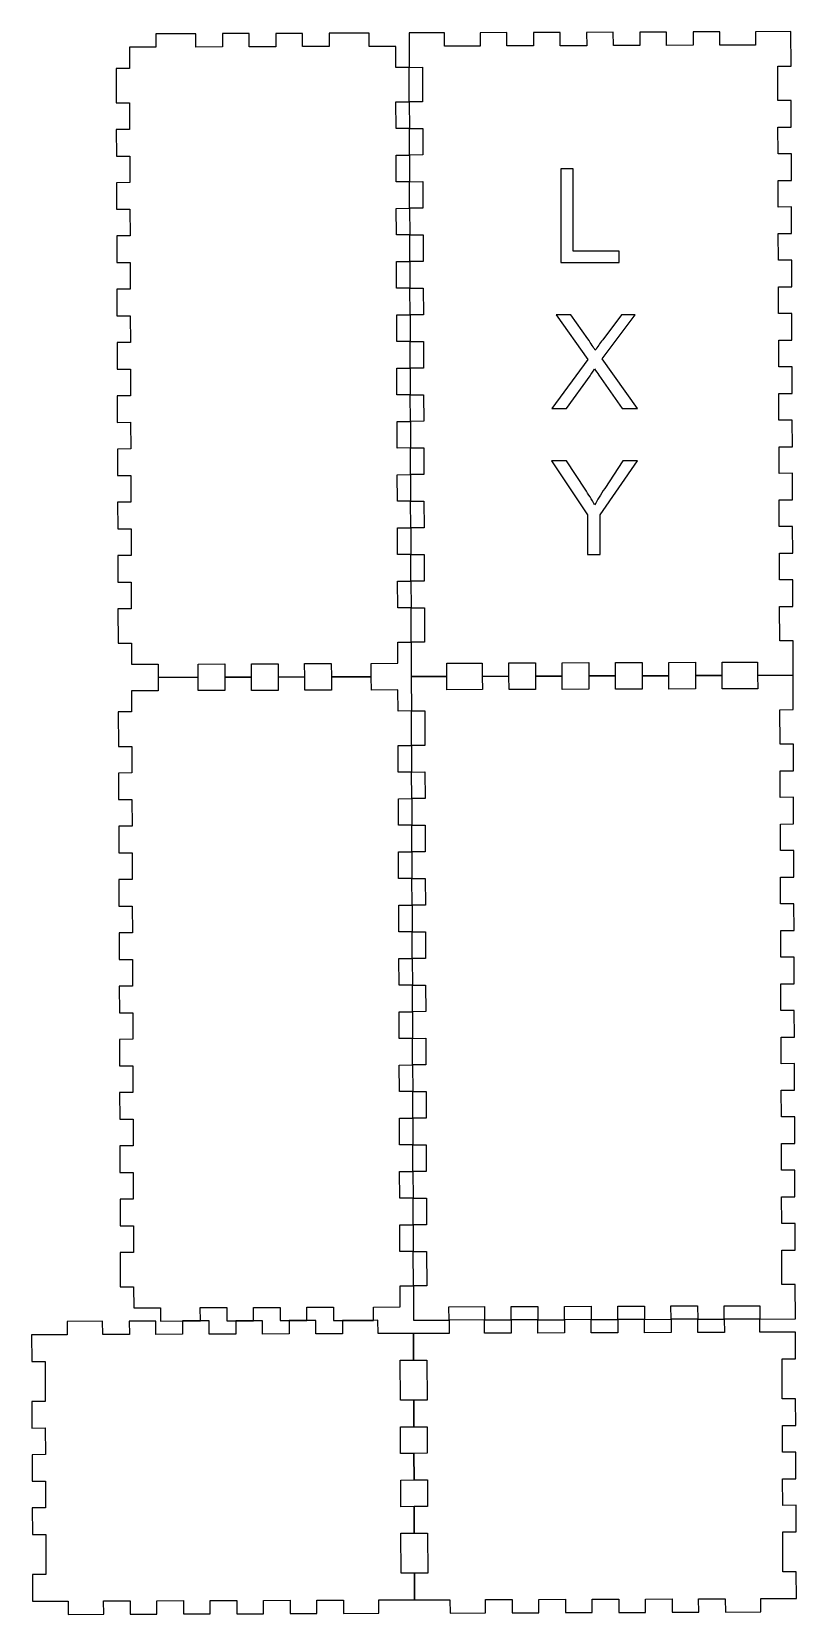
# Model space of a CAD drawing. Header units: centimetres. Extents: x -6.9 to 6.8, y -14 to 14.2.
import ezdxf

# ---------------------------------------------------------------- set-up
doc = ezdxf.new("R2010")
doc.units = ezdxf.units.CM
doc.header["$MEASUREMENT"] = 0
doc.layers.add('layer 1', color=7, linetype='Continuous')

msp = doc.modelspace()

# ---------------------------------------------------------------- linework, layer by layer
at = {"layer": 'layer 1', "lineweight": 25}
for points, knots in [([(-0.36703, 13.9552), (-0.36703, 13.9552), (-0.36573, 13.57963), (-0.36573, 13.57963), (-0.36573, 13.57963), (-0.36573, 13.57963), (-0.12853, 13.58046), (-0.12853, 13.58046), (-0.12853, 13.58046), (-0.12853, 13.58046), (-0.12642, 12.96769), (-0.12642, 12.96769), (-0.12642, 12.96769), (-0.12642, 12.96769), (-0.36362, 12.96688), (-0.36362, 12.96688), (-0.36362, 12.96688), (-0.36362, 12.96688), (-0.36198, 12.49248), (-0.36198, 12.49248), (-0.36198, 12.49248), (-0.36198, 12.49248), (-0.12479, 12.49331), (-0.12479, 12.49331), (-0.12479, 12.49331), (-0.12479, 12.49331), (-0.12315, 12.01891), (-0.12315, 12.01891), (-0.12315, 12.01891), (-0.12315, 12.01891), (-0.36034, 12.01809), (-0.36034, 12.01809), (-0.36034, 12.01809), (-0.36034, 12.01809), (-0.3587, 11.5437), (-0.3587, 11.5437), (-0.3587, 11.5437), (-0.3587, 11.5437), (-0.1215, 11.54451), (-0.1215, 11.54451), (-0.1215, 11.54451), (-0.1215, 11.54451), (-0.11987, 11.07012), (-0.11987, 11.07012), (-0.11987, 11.07012), (-0.11987, 11.07012), (-0.35707, 11.0693), (-0.35707, 11.0693), (-0.35707, 11.0693), (-0.35707, 11.0693), (-0.35543, 10.59491), (-0.35543, 10.59491), (-0.35543, 10.59491), (-0.35543, 10.59491), (-0.11823, 10.59573), (-0.11823, 10.59573), (-0.11823, 10.59573), (-0.11823, 10.59573), (-0.11659, 10.12133), (-0.11659, 10.12133), (-0.11659, 10.12133), (-0.11659, 10.12133), (-0.35379, 10.12052), (-0.35379, 10.12052), (-0.35379, 10.12052), (-0.35379, 10.12052), (-0.35216, 9.64612), (-0.35216, 9.64612), (-0.35216, 9.64612), (-0.35216, 9.64612), (-0.11496, 9.64694), (-0.11496, 9.64694), (-0.11496, 9.64694), (-0.11496, 9.64694), (-0.11332, 9.17255), (-0.11332, 9.17255), (-0.11332, 9.17255), (-0.11332, 9.17255), (-0.35052, 9.17173), (-0.35052, 9.17173), (-0.35052, 9.17173), (-0.35052, 9.17173), (-0.34887, 8.69734), (-0.34887, 8.69734), (-0.34887, 8.69734), (-0.34887, 8.69734), (-0.11168, 8.69816), (-0.11168, 8.69816), (-0.11168, 8.69816), (-0.11168, 8.69816), (-0.11005, 8.22376), (-0.11005, 8.22376), (-0.11005, 8.22376), (-0.11005, 8.22376), (-0.34724, 8.22294), (-0.34724, 8.22294), (-0.34724, 8.22294), (-0.34724, 8.22294), (-0.3456, 7.74855), (-0.3456, 7.74855), (-0.3456, 7.74855), (-0.3456, 7.74855), (-0.1084, 7.74937), (-0.1084, 7.74937), (-0.1084, 7.74937), (-0.1084, 7.74937), (-0.10677, 7.27498), (-0.10677, 7.27498), (-0.10677, 7.27498), (-0.10677, 7.27498), (-0.34396, 7.27415), (-0.34396, 7.27415), (-0.34396, 7.27415), (-0.34396, 7.27415), (-0.34233, 6.79976), (-0.34233, 6.79976), (-0.34233, 6.79976), (-0.34233, 6.79976), (-0.10513, 6.80058), (-0.10513, 6.80058), (-0.10513, 6.80058), (-0.10513, 6.80058), (-0.10349, 6.32618), (-0.10349, 6.32618), (-0.10349, 6.32618), (-0.10349, 6.32618), (-0.34069, 6.32537), (-0.34069, 6.32537), (-0.34069, 6.32537), (-0.34069, 6.32537), (-0.33905, 5.85097), (-0.33905, 5.85097), (-0.33905, 5.85097), (-0.33905, 5.85097), (-0.10186, 5.8518), (-0.10186, 5.8518), (-0.10186, 5.8518), (-0.10186, 5.8518), (-0.10022, 5.3774), (-0.10022, 5.3774), (-0.10022, 5.3774), (-0.10022, 5.3774), (-0.33742, 5.37658), (-0.33742, 5.37658), (-0.33742, 5.37658), (-0.33742, 5.37658), (-0.33577, 4.90219), (-0.33577, 4.90219), (-0.33577, 4.90219), (-0.33577, 4.90219), (-0.09858, 4.903), (-0.09858, 4.903), (-0.09858, 4.903), (-0.09858, 4.903), (-0.09694, 4.42861), (-0.09694, 4.42861), (-0.09694, 4.42861), (-0.09694, 4.42861), (-0.33414, 4.42779), (-0.33414, 4.42779), (-0.33414, 4.42779), (-0.33414, 4.42779), (-0.3325, 3.9534), (-0.3325, 3.9534), (-0.3325, 3.9534), (-0.3325, 3.9534), (-0.0953, 3.95422), (-0.0953, 3.95422), (-0.0953, 3.95422), (-0.0953, 3.95422), (-0.09319, 3.34146), (-0.09319, 3.34146), (-0.09319, 3.34146), (-0.09319, 3.34146), (-0.33039, 3.34064), (-0.33039, 3.34064), (-0.33039, 3.34064), (-0.33039, 3.34064), (-0.32909, 2.96508), (-0.32909, 2.96508), (-0.32909, 2.96508), (-0.32909, 2.96508), (-0.80348, 2.96344), (-0.80348, 2.96344), (-0.80348, 2.96344), (-0.80348, 2.96344), (-0.80267, 2.72624), (-0.80267, 2.72624), (-0.80267, 2.72624), (-0.80267, 2.72624), (-1.51425, 2.72379), (-1.51425, 2.72379), (-1.51425, 2.72379), (-1.51425, 2.72379), (-1.51508, 2.96098), (-1.51508, 2.96098), (-1.51508, 2.96098), (-1.51508, 2.96098), (-1.98946, 2.95934), (-1.98946, 2.95934), (-1.98946, 2.95934), (-1.98946, 2.95934), (-1.98865, 2.72215), (-1.98865, 2.72215), (-1.98865, 2.72215), (-1.98865, 2.72215), (-2.46304, 2.72051), (-2.46304, 2.72051), (-2.46304, 2.72051), (-2.46304, 2.72051), (-2.46386, 2.95771), (-2.46386, 2.95771), (-2.46386, 2.95771), (-2.46386, 2.95771), (-2.93826, 2.95607), (-2.93826, 2.95607), (-2.93826, 2.95607), (-2.93826, 2.95607), (-2.93743, 2.71887), (-2.93743, 2.71887), (-2.93743, 2.71887), (-2.93743, 2.71887), (-3.41183, 2.71724), (-3.41183, 2.71724), (-3.41183, 2.71724), (-3.41183, 2.71724), (-3.41265, 2.95443), (-3.41265, 2.95443), (-3.41265, 2.95443), (-3.41265, 2.95443), (-3.88704, 2.9528), (-3.88704, 2.9528), (-3.88704, 2.9528), (-3.88704, 2.9528), (-3.88622, 2.7156), (-3.88622, 2.7156), (-3.88622, 2.7156), (-3.88622, 2.7156), (-4.59781, 2.71314), (-4.59781, 2.71314), (-4.59781, 2.71314), (-4.59781, 2.71314), (-4.59863, 2.95034), (-4.59863, 2.95034), (-4.59863, 2.95034), (-4.59863, 2.95034), (-5.07303, 2.9487), (-5.07303, 2.9487), (-5.07303, 2.9487), (-5.07303, 2.9487), (-5.07432, 3.32427), (-5.07432, 3.32427), (-5.07432, 3.32427), (-5.07432, 3.32427), (-5.31152, 3.32344), (-5.31152, 3.32344), (-5.31152, 3.32344), (-5.31152, 3.32344), (-5.31363, 3.93621), (-5.31363, 3.93621), (-5.31363, 3.93621), (-5.31363, 3.93621), (-5.07644, 3.93702), (-5.07644, 3.93702), (-5.07644, 3.93702), (-5.07644, 3.93702), (-5.07808, 4.41142), (-5.07808, 4.41142), (-5.07808, 4.41142), (-5.07808, 4.41142), (-5.31528, 4.41059), (-5.31528, 4.41059), (-5.31528, 4.41059), (-5.31528, 4.41059), (-5.31691, 4.88499), (-5.31691, 4.88499), (-5.31691, 4.88499), (-5.31691, 4.88499), (-5.07971, 4.88582), (-5.07971, 4.88582), (-5.07971, 4.88582), (-5.07971, 4.88582), (-5.08135, 5.3602), (-5.08135, 5.3602), (-5.08135, 5.3602), (-5.08135, 5.3602), (-5.31855, 5.35939), (-5.31855, 5.35939), (-5.31855, 5.35939), (-5.31855, 5.35939), (-5.32019, 5.83378), (-5.32019, 5.83378), (-5.32019, 5.83378), (-5.32019, 5.83378), (-5.08299, 5.8346), (-5.08299, 5.8346), (-5.08299, 5.8346), (-5.08299, 5.8346), (-5.08462, 6.30899), (-5.08462, 6.30899), (-5.08462, 6.30899), (-5.08462, 6.30899), (-5.32182, 6.30817), (-5.32182, 6.30817), (-5.32182, 6.30817), (-5.32182, 6.30817), (-5.32346, 6.78255), (-5.32346, 6.78255), (-5.32346, 6.78255), (-5.32346, 6.78255), (-5.08626, 6.78338), (-5.08626, 6.78338), (-5.08626, 6.78338), (-5.08626, 6.78338), (-5.08791, 7.25778), (-5.08791, 7.25778), (-5.08791, 7.25778), (-5.08791, 7.25778), (-5.3251, 7.25696), (-5.3251, 7.25696), (-5.3251, 7.25696), (-5.3251, 7.25696), (-5.32673, 7.73135), (-5.32673, 7.73135), (-5.32673, 7.73135), (-5.32673, 7.73135), (-5.08954, 7.73217), (-5.08954, 7.73217), (-5.08954, 7.73217), (-5.08954, 7.73217), (-5.09118, 8.20656), (-5.09118, 8.20656), (-5.09118, 8.20656), (-5.09118, 8.20656), (-5.32838, 8.20574), (-5.32838, 8.20574), (-5.32838, 8.20574), (-5.32838, 8.20574), (-5.33001, 8.68014), (-5.33001, 8.68014), (-5.33001, 8.68014), (-5.33001, 8.68014), (-5.09282, 8.68096), (-5.09282, 8.68096), (-5.09282, 8.68096), (-5.09282, 8.68096), (-5.09445, 9.15535), (-5.09445, 9.15535), (-5.09445, 9.15535), (-5.09445, 9.15535), (-5.33165, 9.15454), (-5.33165, 9.15454), (-5.33165, 9.15454), (-5.33165, 9.15454), (-5.33329, 9.62892), (-5.33329, 9.62892), (-5.33329, 9.62892), (-5.33329, 9.62892), (-5.09609, 9.62975), (-5.09609, 9.62975), (-5.09609, 9.62975), (-5.09609, 9.62975), (-5.09773, 10.10414), (-5.09773, 10.10414), (-5.09773, 10.10414), (-5.09773, 10.10414), (-5.33492, 10.10332), (-5.33492, 10.10332), (-5.33492, 10.10332), (-5.33492, 10.10332), (-5.33656, 10.57772), (-5.33656, 10.57772), (-5.33656, 10.57772), (-5.33656, 10.57772), (-5.09936, 10.57853), (-5.09936, 10.57853), (-5.09936, 10.57853), (-5.09936, 10.57853), (-5.10101, 11.05293), (-5.10101, 11.05293), (-5.10101, 11.05293), (-5.10101, 11.05293), (-5.3382, 11.05211), (-5.3382, 11.05211), (-5.3382, 11.05211), (-5.3382, 11.05211), (-5.33984, 11.5265), (-5.33984, 11.5265), (-5.33984, 11.5265), (-5.33984, 11.5265), (-5.10264, 11.52732), (-5.10264, 11.52732), (-5.10264, 11.52732), (-5.10264, 11.52732), (-5.10428, 12.00171), (-5.10428, 12.00171), (-5.10428, 12.00171), (-5.10428, 12.00171), (-5.34148, 12.0009), (-5.34148, 12.0009), (-5.34148, 12.0009), (-5.34148, 12.0009), (-5.34312, 12.47529), (-5.34312, 12.47529), (-5.34312, 12.47529), (-5.34312, 12.47529), (-5.10592, 12.47611), (-5.10592, 12.47611), (-5.10592, 12.47611), (-5.10592, 12.47611), (-5.10755, 12.9505), (-5.10755, 12.9505), (-5.10755, 12.9505), (-5.10755, 12.9505), (-5.34475, 12.94968), (-5.34475, 12.94968), (-5.34475, 12.94968), (-5.34475, 12.94968), (-5.34686, 13.56244), (-5.34686, 13.56244), (-5.34686, 13.56244), (-5.34686, 13.56244), (-5.10967, 13.56326), (-5.10967, 13.56326), (-5.10967, 13.56326), (-5.10967, 13.56326), (-5.11097, 13.93882), (-5.11097, 13.93882), (-5.11097, 13.93882), (-5.11097, 13.93882), (-4.63657, 13.94046), (-4.63657, 13.94046), (-4.63657, 13.94046), (-4.63657, 13.94046), (-4.6374, 14.17766), (-4.6374, 14.17766), (-4.6374, 14.17766), (-4.6374, 14.17766), (-3.9258, 14.18011), (-3.9258, 14.18011), (-3.9258, 14.18011), (-3.9258, 14.18011), (-3.92499, 13.94292), (-3.92499, 13.94292), (-3.92499, 13.94292), (-3.92499, 13.94292), (-3.45059, 13.94456), (-3.45059, 13.94456), (-3.45059, 13.94456), (-3.45059, 13.94456), (-3.4514, 14.18175), (-3.4514, 14.18175), (-3.4514, 14.18175), (-3.4514, 14.18175), (-2.97702, 14.18339), (-2.97702, 14.18339), (-2.97702, 14.18339), (-2.97702, 14.18339), (-2.97619, 13.94619), (-2.97619, 13.94619), (-2.97619, 13.94619), (-2.97619, 13.94619), (-2.5018, 13.94783), (-2.5018, 13.94783), (-2.5018, 13.94783), (-2.5018, 13.94783), (-2.50262, 14.18503), (-2.50262, 14.18503), (-2.50262, 14.18503), (-2.50262, 14.18503), (-2.02823, 14.18666), (-2.02823, 14.18666), (-2.02823, 14.18666), (-2.02823, 14.18666), (-2.02741, 13.94947), (-2.02741, 13.94947), (-2.02741, 13.94947), (-2.02741, 13.94947), (-1.55301, 13.9511), (-1.55301, 13.9511), (-1.55301, 13.9511), (-1.55301, 13.9511), (-1.55383, 14.1883), (-1.55383, 14.1883), (-1.55383, 14.1883), (-1.55383, 14.1883), (-0.84224, 14.19076), (-0.84224, 14.19076), (-0.84224, 14.19076), (-0.84224, 14.19076), (-0.84142, 13.95356), (-0.84142, 13.95356), (-0.84142, 13.95356), (-0.84142, 13.95356), (-0.36703, 13.9552), (-0.36703, 13.9552)], [0, 0, 0, 0, 0.00806452, 0.00806452, 0.00806452, 0.00806452, 0.01612903, 0.01612903, 0.01612903, 0.01612903, 0.02419355, 0.02419355, 0.02419355, 0.02419355, 0.03225806, 0.03225806, 0.03225806, 0.03225806, 0.04032258, 0.04032258, 0.04032258, 0.04032258, 0.0483871, 0.0483871, 0.0483871, 0.0483871, 0.05645161, 0.05645161, 0.05645161, 0.05645161, 0.06451613, 0.06451613, 0.06451613, 0.06451613, 0.07258065, 0.07258065, 0.07258065, 0.07258065, 0.08064516, 0.08064516, 0.08064516, 0.08064516, 0.08870968, 0.08870968, 0.08870968, 0.08870968, 0.09677419, 0.09677419, 0.09677419, 0.09677419, 0.10483871, 0.10483871, 0.10483871, 0.10483871, 0.11290323, 0.11290323, 0.11290323, 0.11290323, 0.12096774, 0.12096774, 0.12096774, 0.12096774, 0.12903226, 0.12903226, 0.12903226, 0.12903226, 0.13709677, 0.13709677, 0.13709677, 0.13709677, 0.14516129, 0.14516129, 0.14516129, 0.14516129, 0.15322581, 0.15322581, 0.15322581, 0.15322581, 0.16129032, 0.16129032, 0.16129032, 0.16129032, 0.16935484, 0.16935484, 0.16935484, 0.16935484, 0.17741935, 0.17741935, 0.17741935, 0.17741935, 0.18548387, 0.18548387, 0.18548387, 0.18548387, 0.19354839, 0.19354839, 0.19354839, 0.19354839, 0.2016129, 0.2016129, 0.2016129, 0.2016129, 0.20967742, 0.20967742, 0.20967742, 0.20967742, 0.21774194, 0.21774194, 0.21774194, 0.21774194, 0.22580645, 0.22580645, 0.22580645, 0.22580645, 0.23387097, 0.23387097, 0.23387097, 0.23387097, 0.24193548, 0.24193548, 0.24193548, 0.24193548, 0.25, 0.25, 0.25, 0.25, 0.25806452, 0.25806452, 0.25806452, 0.25806452, 0.26612903, 0.26612903, 0.26612903, 0.26612903, 0.27419355, 0.27419355, 0.27419355, 0.27419355, 0.28225806, 0.28225806, 0.28225806, 0.28225806, 0.29032258, 0.29032258, 0.29032258, 0.29032258, 0.2983871, 0.2983871, 0.2983871, 0.2983871, 0.30645161, 0.30645161, 0.30645161, 0.30645161, 0.31451613, 0.31451613, 0.31451613, 0.31451613, 0.32258065, 0.32258065, 0.32258065, 0.32258065, 0.33064516, 0.33064516, 0.33064516, 0.33064516, 0.33870968, 0.33870968, 0.33870968, 0.33870968, 0.34677419, 0.34677419, 0.34677419, 0.34677419, 0.35483871, 0.35483871, 0.35483871, 0.35483871, 0.36290323, 0.36290323, 0.36290323, 0.36290323, 0.37096774, 0.37096774, 0.37096774, 0.37096774, 0.37903226, 0.37903226, 0.37903226, 0.37903226, 0.38709677, 0.38709677, 0.38709677, 0.38709677, 0.39516129, 0.39516129, 0.39516129, 0.39516129, 0.40322581, 0.40322581, 0.40322581, 0.40322581, 0.41129032, 0.41129032, 0.41129032, 0.41129032, 0.41935484, 0.41935484, 0.41935484, 0.41935484, 0.42741935, 0.42741935, 0.42741935, 0.42741935, 0.43548387, 0.43548387, 0.43548387, 0.43548387, 0.44354839, 0.44354839, 0.44354839, 0.44354839, 0.4516129, 0.4516129, 0.4516129, 0.4516129, 0.45967742, 0.45967742, 0.45967742, 0.45967742, 0.46774194, 0.46774194, 0.46774194, 0.46774194, 0.47580645, 0.47580645, 0.47580645, 0.47580645, 0.48387097, 0.48387097, 0.48387097, 0.48387097, 0.49193548, 0.49193548, 0.49193548, 0.49193548, 0.5, 0.5, 0.5, 0.5, 0.50806452, 0.50806452, 0.50806452, 0.50806452, 0.51612903, 0.51612903, 0.51612903, 0.51612903, 0.52419355, 0.52419355, 0.52419355, 0.52419355, 0.53225806, 0.53225806, 0.53225806, 0.53225806, 0.54032258, 0.54032258, 0.54032258, 0.54032258, 0.5483871, 0.5483871, 0.5483871, 0.5483871, 0.55645161, 0.55645161, 0.55645161, 0.55645161, 0.56451613, 0.56451613, 0.56451613, 0.56451613, 0.57258065, 0.57258065, 0.57258065, 0.57258065, 0.58064516, 0.58064516, 0.58064516, 0.58064516, 0.58870968, 0.58870968, 0.58870968, 0.58870968, 0.59677419, 0.59677419, 0.59677419, 0.59677419, 0.60483871, 0.60483871, 0.60483871, 0.60483871, 0.61290323, 0.61290323, 0.61290323, 0.61290323, 0.62096774, 0.62096774, 0.62096774, 0.62096774, 0.62903226, 0.62903226, 0.62903226, 0.62903226, 0.63709677, 0.63709677, 0.63709677, 0.63709677, 0.64516129, 0.64516129, 0.64516129, 0.64516129, 0.65322581, 0.65322581, 0.65322581, 0.65322581, 0.66129032, 0.66129032, 0.66129032, 0.66129032, 0.66935484, 0.66935484, 0.66935484, 0.66935484, 0.67741935, 0.67741935, 0.67741935, 0.67741935, 0.68548387, 0.68548387, 0.68548387, 0.68548387, 0.69354839, 0.69354839, 0.69354839, 0.69354839, 0.7016129, 0.7016129, 0.7016129, 0.7016129, 0.70967742, 0.70967742, 0.70967742, 0.70967742, 0.71774194, 0.71774194, 0.71774194, 0.71774194, 0.72580645, 0.72580645, 0.72580645, 0.72580645, 0.73387097, 0.73387097, 0.73387097, 0.73387097, 0.74193548, 0.74193548, 0.74193548, 0.74193548, 0.75, 0.75, 0.75, 0.75, 0.75806452, 0.75806452, 0.75806452, 0.75806452, 0.76612903, 0.76612903, 0.76612903, 0.76612903, 0.77419355, 0.77419355, 0.77419355, 0.77419355, 0.78225806, 0.78225806, 0.78225806, 0.78225806, 0.79032258, 0.79032258, 0.79032258, 0.79032258, 0.7983871, 0.7983871, 0.7983871, 0.7983871, 0.80645161, 0.80645161, 0.80645161, 0.80645161, 0.81451613, 0.81451613, 0.81451613, 0.81451613, 0.82258065, 0.82258065, 0.82258065, 0.82258065, 0.83064516, 0.83064516, 0.83064516, 0.83064516, 0.83870968, 0.83870968, 0.83870968, 0.83870968, 0.84677419, 0.84677419, 0.84677419, 0.84677419, 0.85483871, 0.85483871, 0.85483871, 0.85483871, 0.86290323, 0.86290323, 0.86290323, 0.86290323, 0.87096774, 0.87096774, 0.87096774, 0.87096774, 0.87903226, 0.87903226, 0.87903226, 0.87903226, 0.88709677, 0.88709677, 0.88709677, 0.88709677, 0.89516129, 0.89516129, 0.89516129, 0.89516129, 0.90322581, 0.90322581, 0.90322581, 0.90322581, 0.91129032, 0.91129032, 0.91129032, 0.91129032, 0.91935484, 0.91935484, 0.91935484, 0.91935484, 0.92741935, 0.92741935, 0.92741935, 0.92741935, 0.93548387, 0.93548387, 0.93548387, 0.93548387, 0.94354839, 0.94354839, 0.94354839, 0.94354839, 0.9516129, 0.9516129, 0.9516129, 0.9516129, 0.95967742, 0.95967742, 0.95967742, 0.95967742, 0.96774194, 0.96774194, 0.96774194, 0.96774194, 0.97580645, 0.97580645, 0.97580645, 0.97580645, 0.98387097, 0.98387097, 0.98387097, 0.98387097, 0.99193548, 0.99193548, 0.99193548, 0.99193548, 1, 1, 1, 1]), ([(6.66899, 14.21669), (6.66899, 14.21669), (6.6711, 13.60393), (6.6711, 13.60393), (6.6711, 13.60393), (6.6711, 13.60393), (6.43391, 13.60311), (6.43391, 13.60311), (6.43391, 13.60311), (6.43391, 13.60311), (6.43602, 12.99035), (6.43602, 12.99035), (6.43602, 12.99035), (6.43602, 12.99035), (6.67322, 12.99117), (6.67322, 12.99117), (6.67322, 12.99117), (6.67322, 12.99117), (6.67486, 12.51678), (6.67486, 12.51678), (6.67486, 12.51678), (6.67486, 12.51678), (6.43766, 12.51596), (6.43766, 12.51596), (6.43766, 12.51596), (6.43766, 12.51596), (6.4393, 12.04156), (6.4393, 12.04156), (6.4393, 12.04156), (6.4393, 12.04156), (6.67649, 12.04238), (6.67649, 12.04238), (6.67649, 12.04238), (6.67649, 12.04238), (6.67813, 11.56799), (6.67813, 11.56799), (6.67813, 11.56799), (6.67813, 11.56799), (6.44094, 11.56717), (6.44094, 11.56717), (6.44094, 11.56717), (6.44094, 11.56717), (6.44258, 11.09278), (6.44258, 11.09278), (6.44258, 11.09278), (6.44258, 11.09278), (6.67977, 11.0936), (6.67977, 11.0936), (6.67977, 11.0936), (6.67977, 11.0936), (6.68141, 10.6192), (6.68141, 10.6192), (6.68141, 10.6192), (6.68141, 10.6192), (6.44421, 10.61838), (6.44421, 10.61838), (6.44421, 10.61838), (6.44421, 10.61838), (6.44585, 10.14399), (6.44585, 10.14399), (6.44585, 10.14399), (6.44585, 10.14399), (6.68305, 10.14481), (6.68305, 10.14481), (6.68305, 10.14481), (6.68305, 10.14481), (6.68468, 9.67042), (6.68468, 9.67042), (6.68468, 9.67042), (6.68468, 9.67042), (6.44749, 9.6696), (6.44749, 9.6696), (6.44749, 9.6696), (6.44749, 9.6696), (6.44912, 9.19522), (6.44912, 9.19522), (6.44912, 9.19522), (6.44912, 9.19522), (6.68632, 9.19602), (6.68632, 9.19602), (6.68632, 9.19602), (6.68632, 9.19602), (6.68796, 8.72163), (6.68796, 8.72163), (6.68796, 8.72163), (6.68796, 8.72163), (6.45076, 8.72081), (6.45076, 8.72081), (6.45076, 8.72081), (6.45076, 8.72081), (6.4524, 8.24641), (6.4524, 8.24641), (6.4524, 8.24641), (6.4524, 8.24641), (6.68959, 8.24724), (6.68959, 8.24724), (6.68959, 8.24724), (6.68959, 8.24724), (6.69123, 7.77284), (6.69123, 7.77284), (6.69123, 7.77284), (6.69123, 7.77284), (6.45404, 7.77203), (6.45404, 7.77203), (6.45404, 7.77203), (6.45404, 7.77203), (6.45568, 7.29763), (6.45568, 7.29763), (6.45568, 7.29763), (6.45568, 7.29763), (6.69288, 7.29845), (6.69288, 7.29845), (6.69288, 7.29845), (6.69288, 7.29845), (6.69451, 6.82406), (6.69451, 6.82406), (6.69451, 6.82406), (6.69451, 6.82406), (6.45731, 6.82323), (6.45731, 6.82323), (6.45731, 6.82323), (6.45731, 6.82323), (6.45895, 6.34884), (6.45895, 6.34884), (6.45895, 6.34884), (6.45895, 6.34884), (6.69615, 6.34966), (6.69615, 6.34966), (6.69615, 6.34966), (6.69615, 6.34966), (6.69779, 5.87527), (6.69779, 5.87527), (6.69779, 5.87527), (6.69779, 5.87527), (6.46059, 5.87445), (6.46059, 5.87445), (6.46059, 5.87445), (6.46059, 5.87445), (6.46222, 5.40005), (6.46222, 5.40005), (6.46222, 5.40005), (6.46222, 5.40005), (6.69942, 5.40087), (6.69942, 5.40087), (6.69942, 5.40087), (6.69942, 5.40087), (6.70106, 4.92648), (6.70106, 4.92648), (6.70106, 4.92648), (6.70106, 4.92648), (6.46386, 4.92566), (6.46386, 4.92566), (6.46386, 4.92566), (6.46386, 4.92566), (6.46551, 4.45127), (6.46551, 4.45127), (6.46551, 4.45127), (6.46551, 4.45127), (6.7027, 4.45209), (6.7027, 4.45209), (6.7027, 4.45209), (6.7027, 4.45209), (6.70434, 3.97769), (6.70434, 3.97769), (6.70434, 3.97769), (6.70434, 3.97769), (6.46714, 3.97687), (6.46714, 3.97687), (6.46714, 3.97687), (6.46714, 3.97687), (6.46925, 3.36412), (6.46925, 3.36412), (6.46925, 3.36412), (6.46925, 3.36412), (6.70645, 3.36493), (6.70645, 3.36493), (6.70645, 3.36493), (6.70645, 3.36493), (6.70857, 2.75218), (6.70857, 2.75218), (6.70857, 2.75218), (6.70857, 2.75218), (6.07604, 2.74999), (6.07604, 2.74999), (6.07604, 2.74999), (6.07604, 2.74999), (6.07523, 2.98719), (6.07523, 2.98719), (6.07523, 2.98719), (6.07523, 2.98719), (5.4427, 2.985), (5.4427, 2.985), (5.4427, 2.985), (5.4427, 2.985), (5.44352, 2.74781), (5.44352, 2.74781), (5.44352, 2.74781), (5.44352, 2.74781), (4.96913, 2.74617), (4.96913, 2.74617), (4.96913, 2.74617), (4.96913, 2.74617), (4.9683, 2.98337), (4.9683, 2.98337), (4.9683, 2.98337), (4.9683, 2.98337), (4.49391, 2.98173), (4.49391, 2.98173), (4.49391, 2.98173), (4.49391, 2.98173), (4.49473, 2.74453), (4.49473, 2.74453), (4.49473, 2.74453), (4.49473, 2.74453), (4.02034, 2.74289), (4.02034, 2.74289), (4.02034, 2.74289), (4.02034, 2.74289), (4.01952, 2.98009), (4.01952, 2.98009), (4.01952, 2.98009), (4.01952, 2.98009), (3.54512, 2.97846), (3.54512, 2.97846), (3.54512, 2.97846), (3.54512, 2.97846), (3.54594, 2.74126), (3.54594, 2.74126), (3.54594, 2.74126), (3.54594, 2.74126), (3.07155, 2.73962), (3.07155, 2.73962), (3.07155, 2.73962), (3.07155, 2.73962), (3.07073, 2.97682), (3.07073, 2.97682), (3.07073, 2.97682), (3.07073, 2.97682), (2.59634, 2.97518), (2.59634, 2.97518), (2.59634, 2.97518), (2.59634, 2.97518), (2.59716, 2.73798), (2.59716, 2.73798), (2.59716, 2.73798), (2.59716, 2.73798), (2.12276, 2.73635), (2.12276, 2.73635), (2.12276, 2.73635), (2.12276, 2.73635), (2.12195, 2.97354), (2.12195, 2.97354), (2.12195, 2.97354), (2.12195, 2.97354), (1.64755, 2.9719), (1.64755, 2.9719), (1.64755, 2.9719), (1.64755, 2.9719), (1.64837, 2.73471), (1.64837, 2.73471), (1.64837, 2.73471), (1.64837, 2.73471), (1.17398, 2.73307), (1.17398, 2.73307), (1.17398, 2.73307), (1.17398, 2.73307), (1.17315, 2.97026), (1.17315, 2.97026), (1.17315, 2.97026), (1.17315, 2.97026), (0.54063, 2.96808), (0.54063, 2.96808), (0.54063, 2.96808), (0.54063, 2.96808), (0.54145, 2.73088), (0.54145, 2.73088), (0.54145, 2.73088), (0.54145, 2.73088), (-0.09107, 2.7287), (-0.09107, 2.7287), (-0.09107, 2.7287), (-0.09107, 2.7287), (-0.09319, 3.34146), (-0.09319, 3.34146), (-0.09319, 3.34146), (-0.09319, 3.34146), (0.14401, 3.34228), (0.14401, 3.34228), (0.14401, 3.34228), (0.14401, 3.34228), (0.14189, 3.95504), (0.14189, 3.95504), (0.14189, 3.95504), (0.14189, 3.95504), (-0.0953, 3.95422), (-0.0953, 3.95422), (-0.0953, 3.95422), (-0.0953, 3.95422), (-0.09694, 4.42861), (-0.09694, 4.42861), (-0.09694, 4.42861), (-0.09694, 4.42861), (0.14025, 4.42943), (0.14025, 4.42943), (0.14025, 4.42943), (0.14025, 4.42943), (0.13861, 4.90382), (0.13861, 4.90382), (0.13861, 4.90382), (0.13861, 4.90382), (-0.09858, 4.903), (-0.09858, 4.903), (-0.09858, 4.903), (-0.09858, 4.903), (-0.10022, 5.3774), (-0.10022, 5.3774), (-0.10022, 5.3774), (-0.10022, 5.3774), (0.13698, 5.37822), (0.13698, 5.37822), (0.13698, 5.37822), (0.13698, 5.37822), (0.13534, 5.85261), (0.13534, 5.85261), (0.13534, 5.85261), (0.13534, 5.85261), (-0.10186, 5.8518), (-0.10186, 5.8518), (-0.10186, 5.8518), (-0.10186, 5.8518), (-0.10349, 6.32618), (-0.10349, 6.32618), (-0.10349, 6.32618), (-0.10349, 6.32618), (0.1337, 6.32701), (0.1337, 6.32701), (0.1337, 6.32701), (0.1337, 6.32701), (0.13207, 6.8014), (0.13207, 6.8014), (0.13207, 6.8014), (0.13207, 6.8014), (-0.10513, 6.80058), (-0.10513, 6.80058), (-0.10513, 6.80058), (-0.10513, 6.80058), (-0.10677, 7.27498), (-0.10677, 7.27498), (-0.10677, 7.27498), (-0.10677, 7.27498), (0.13043, 7.27579), (0.13043, 7.27579), (0.13043, 7.27579), (0.13043, 7.27579), (0.12879, 7.75019), (0.12879, 7.75019), (0.12879, 7.75019), (0.12879, 7.75019), (-0.1084, 7.74937), (-0.1084, 7.74937), (-0.1084, 7.74937), (-0.1084, 7.74937), (-0.11005, 8.22376), (-0.11005, 8.22376), (-0.11005, 8.22376), (-0.11005, 8.22376), (0.12715, 8.22458), (0.12715, 8.22458), (0.12715, 8.22458), (0.12715, 8.22458), (0.12551, 8.69897), (0.12551, 8.69897), (0.12551, 8.69897), (0.12551, 8.69897), (-0.11168, 8.69816), (-0.11168, 8.69816), (-0.11168, 8.69816), (-0.11168, 8.69816), (-0.11332, 9.17255), (-0.11332, 9.17255), (-0.11332, 9.17255), (-0.11332, 9.17255), (0.12388, 9.17337), (0.12388, 9.17337), (0.12388, 9.17337), (0.12388, 9.17337), (0.12224, 9.64776), (0.12224, 9.64776), (0.12224, 9.64776), (0.12224, 9.64776), (-0.11496, 9.64694), (-0.11496, 9.64694), (-0.11496, 9.64694), (-0.11496, 9.64694), (-0.11659, 10.12133), (-0.11659, 10.12133), (-0.11659, 10.12133), (-0.11659, 10.12133), (0.1206, 10.12215), (0.1206, 10.12215), (0.1206, 10.12215), (0.1206, 10.12215), (0.11897, 10.59655), (0.11897, 10.59655), (0.11897, 10.59655), (0.11897, 10.59655), (-0.11823, 10.59573), (-0.11823, 10.59573), (-0.11823, 10.59573), (-0.11823, 10.59573), (-0.11987, 11.07012), (-0.11987, 11.07012), (-0.11987, 11.07012), (-0.11987, 11.07012), (0.11732, 11.07094), (0.11732, 11.07094), (0.11732, 11.07094), (0.11732, 11.07094), (0.11569, 11.54534), (0.11569, 11.54534), (0.11569, 11.54534), (0.11569, 11.54534), (-0.1215, 11.54451), (-0.1215, 11.54451), (-0.1215, 11.54451), (-0.1215, 11.54451), (-0.12315, 12.01891), (-0.12315, 12.01891), (-0.12315, 12.01891), (-0.12315, 12.01891), (0.11405, 12.01973), (0.11405, 12.01973), (0.11405, 12.01973), (0.11405, 12.01973), (0.11241, 12.49412), (0.11241, 12.49412), (0.11241, 12.49412), (0.11241, 12.49412), (-0.12479, 12.49331), (-0.12479, 12.49331), (-0.12479, 12.49331), (-0.12479, 12.49331), (-0.12642, 12.96769), (-0.12642, 12.96769), (-0.12642, 12.96769), (-0.12642, 12.96769), (0.11078, 12.96852), (0.11078, 12.96852), (0.11078, 12.96852), (0.11078, 12.96852), (0.10866, 13.58127), (0.10866, 13.58127), (0.10866, 13.58127), (0.10866, 13.58127), (-0.12853, 13.58046), (-0.12853, 13.58046), (-0.12853, 13.58046), (-0.12853, 13.58046), (-0.13065, 14.19321), (-0.13065, 14.19321), (-0.13065, 14.19321), (-0.13065, 14.19321), (0.50188, 14.1954), (0.50188, 14.1954), (0.50188, 14.1954), (0.50188, 14.1954), (0.50269, 13.9582), (0.50269, 13.9582), (0.50269, 13.9582), (0.50269, 13.9582), (1.13522, 13.96038), (1.13522, 13.96038), (1.13522, 13.96038), (1.13522, 13.96038), (1.1344, 14.19758), (1.1344, 14.19758), (1.1344, 14.19758), (1.1344, 14.19758), (1.60879, 14.19922), (1.60879, 14.19922), (1.60879, 14.19922), (1.60879, 14.19922), (1.60961, 13.96202), (1.60961, 13.96202), (1.60961, 13.96202), (1.60961, 13.96202), (2.084, 13.96366), (2.084, 13.96366), (2.084, 13.96366), (2.084, 13.96366), (2.08318, 14.20086), (2.08318, 14.20086), (2.08318, 14.20086), (2.08318, 14.20086), (2.55758, 14.20249), (2.55758, 14.20249), (2.55758, 14.20249), (2.55758, 14.20249), (2.5584, 13.96529), (2.5584, 13.96529), (2.5584, 13.96529), (2.5584, 13.96529), (3.03279, 13.96693), (3.03279, 13.96693), (3.03279, 13.96693), (3.03279, 13.96693), (3.03197, 14.20413), (3.03197, 14.20413), (3.03197, 14.20413), (3.03197, 14.20413), (3.50636, 14.20577), (3.50636, 14.20577), (3.50636, 14.20577), (3.50636, 14.20577), (3.50719, 13.96858), (3.50719, 13.96858), (3.50719, 13.96858), (3.50719, 13.96858), (3.98158, 13.97021), (3.98158, 13.97021), (3.98158, 13.97021), (3.98158, 13.97021), (3.98076, 14.20741), (3.98076, 14.20741), (3.98076, 14.20741), (3.98076, 14.20741), (4.45516, 14.20905), (4.45516, 14.20905), (4.45516, 14.20905), (4.45516, 14.20905), (4.45597, 13.97185), (4.45597, 13.97185), (4.45597, 13.97185), (4.45597, 13.97185), (4.93037, 13.97349), (4.93037, 13.97349), (4.93037, 13.97349), (4.93037, 13.97349), (4.92954, 14.21068), (4.92954, 14.21068), (4.92954, 14.21068), (4.92954, 14.21068), (5.40394, 14.21232), (5.40394, 14.21232), (5.40394, 14.21232), (5.40394, 14.21232), (5.40476, 13.97512), (5.40476, 13.97512), (5.40476, 13.97512), (5.40476, 13.97512), (6.03728, 13.97731), (6.03728, 13.97731), (6.03728, 13.97731), (6.03728, 13.97731), (6.03646, 14.2145), (6.03646, 14.2145), (6.03646, 14.2145), (6.03646, 14.2145), (6.66899, 14.21669), (6.66899, 14.21669)], [0, 0, 0, 0, 0.00714286, 0.00714286, 0.00714286, 0.00714286, 0.01428571, 0.01428571, 0.01428571, 0.01428571, 0.02142857, 0.02142857, 0.02142857, 0.02142857, 0.02857143, 0.02857143, 0.02857143, 0.02857143, 0.03571429, 0.03571429, 0.03571429, 0.03571429, 0.04285714, 0.04285714, 0.04285714, 0.04285714, 0.05, 0.05, 0.05, 0.05, 0.05714286, 0.05714286, 0.05714286, 0.05714286, 0.06428571, 0.06428571, 0.06428571, 0.06428571, 0.07142857, 0.07142857, 0.07142857, 0.07142857, 0.07857143, 0.07857143, 0.07857143, 0.07857143, 0.08571429, 0.08571429, 0.08571429, 0.08571429, 0.09285714, 0.09285714, 0.09285714, 0.09285714, 0.1, 0.1, 0.1, 0.1, 0.10714286, 0.10714286, 0.10714286, 0.10714286, 0.11428571, 0.11428571, 0.11428571, 0.11428571, 0.12142857, 0.12142857, 0.12142857, 0.12142857, 0.12857143, 0.12857143, 0.12857143, 0.12857143, 0.13571429, 0.13571429, 0.13571429, 0.13571429, 0.14285714, 0.14285714, 0.14285714, 0.14285714, 0.15, 0.15, 0.15, 0.15, 0.15714286, 0.15714286, 0.15714286, 0.15714286, 0.16428571, 0.16428571, 0.16428571, 0.16428571, 0.17142857, 0.17142857, 0.17142857, 0.17142857, 0.17857143, 0.17857143, 0.17857143, 0.17857143, 0.18571429, 0.18571429, 0.18571429, 0.18571429, 0.19285714, 0.19285714, 0.19285714, 0.19285714, 0.2, 0.2, 0.2, 0.2, 0.20714286, 0.20714286, 0.20714286, 0.20714286, 0.21428571, 0.21428571, 0.21428571, 0.21428571, 0.22142857, 0.22142857, 0.22142857, 0.22142857, 0.22857143, 0.22857143, 0.22857143, 0.22857143, 0.23571429, 0.23571429, 0.23571429, 0.23571429, 0.24285714, 0.24285714, 0.24285714, 0.24285714, 0.25, 0.25, 0.25, 0.25, 0.25714286, 0.25714286, 0.25714286, 0.25714286, 0.26428571, 0.26428571, 0.26428571, 0.26428571, 0.27142857, 0.27142857, 0.27142857, 0.27142857, 0.27857143, 0.27857143, 0.27857143, 0.27857143, 0.28571429, 0.28571429, 0.28571429, 0.28571429, 0.29285714, 0.29285714, 0.29285714, 0.29285714, 0.3, 0.3, 0.3, 0.3, 0.30714286, 0.30714286, 0.30714286, 0.30714286, 0.31428571, 0.31428571, 0.31428571, 0.31428571, 0.32142857, 0.32142857, 0.32142857, 0.32142857, 0.32857143, 0.32857143, 0.32857143, 0.32857143, 0.33571429, 0.33571429, 0.33571429, 0.33571429, 0.34285714, 0.34285714, 0.34285714, 0.34285714, 0.35, 0.35, 0.35, 0.35, 0.35714286, 0.35714286, 0.35714286, 0.35714286, 0.36428571, 0.36428571, 0.36428571, 0.36428571, 0.37142857, 0.37142857, 0.37142857, 0.37142857, 0.37857143, 0.37857143, 0.37857143, 0.37857143, 0.38571429, 0.38571429, 0.38571429, 0.38571429, 0.39285714, 0.39285714, 0.39285714, 0.39285714, 0.4, 0.4, 0.4, 0.4, 0.40714286, 0.40714286, 0.40714286, 0.40714286, 0.41428571, 0.41428571, 0.41428571, 0.41428571, 0.42142857, 0.42142857, 0.42142857, 0.42142857, 0.42857143, 0.42857143, 0.42857143, 0.42857143, 0.43571429, 0.43571429, 0.43571429, 0.43571429, 0.44285714, 0.44285714, 0.44285714, 0.44285714, 0.45, 0.45, 0.45, 0.45, 0.45714286, 0.45714286, 0.45714286, 0.45714286, 0.46428571, 0.46428571, 0.46428571, 0.46428571, 0.47142857, 0.47142857, 0.47142857, 0.47142857, 0.47857143, 0.47857143, 0.47857143, 0.47857143, 0.48571429, 0.48571429, 0.48571429, 0.48571429, 0.49285714, 0.49285714, 0.49285714, 0.49285714, 0.5, 0.5, 0.5, 0.5, 0.50714286, 0.50714286, 0.50714286, 0.50714286, 0.51428571, 0.51428571, 0.51428571, 0.51428571, 0.52142857, 0.52142857, 0.52142857, 0.52142857, 0.52857143, 0.52857143, 0.52857143, 0.52857143, 0.53571429, 0.53571429, 0.53571429, 0.53571429, 0.54285714, 0.54285714, 0.54285714, 0.54285714, 0.55, 0.55, 0.55, 0.55, 0.55714286, 0.55714286, 0.55714286, 0.55714286, 0.56428571, 0.56428571, 0.56428571, 0.56428571, 0.57142857, 0.57142857, 0.57142857, 0.57142857, 0.57857143, 0.57857143, 0.57857143, 0.57857143, 0.58571429, 0.58571429, 0.58571429, 0.58571429, 0.59285714, 0.59285714, 0.59285714, 0.59285714, 0.6, 0.6, 0.6, 0.6, 0.60714286, 0.60714286, 0.60714286, 0.60714286, 0.61428571, 0.61428571, 0.61428571, 0.61428571, 0.62142857, 0.62142857, 0.62142857, 0.62142857, 0.62857143, 0.62857143, 0.62857143, 0.62857143, 0.63571429, 0.63571429, 0.63571429, 0.63571429, 0.64285714, 0.64285714, 0.64285714, 0.64285714, 0.65, 0.65, 0.65, 0.65, 0.65714286, 0.65714286, 0.65714286, 0.65714286, 0.66428571, 0.66428571, 0.66428571, 0.66428571, 0.67142857, 0.67142857, 0.67142857, 0.67142857, 0.67857143, 0.67857143, 0.67857143, 0.67857143, 0.68571429, 0.68571429, 0.68571429, 0.68571429, 0.69285714, 0.69285714, 0.69285714, 0.69285714, 0.7, 0.7, 0.7, 0.7, 0.70714286, 0.70714286, 0.70714286, 0.70714286, 0.71428571, 0.71428571, 0.71428571, 0.71428571, 0.72142857, 0.72142857, 0.72142857, 0.72142857, 0.72857143, 0.72857143, 0.72857143, 0.72857143, 0.73571429, 0.73571429, 0.73571429, 0.73571429, 0.74285714, 0.74285714, 0.74285714, 0.74285714, 0.75, 0.75, 0.75, 0.75, 0.75714286, 0.75714286, 0.75714286, 0.75714286, 0.76428571, 0.76428571, 0.76428571, 0.76428571, 0.77142857, 0.77142857, 0.77142857, 0.77142857, 0.77857143, 0.77857143, 0.77857143, 0.77857143, 0.78571429, 0.78571429, 0.78571429, 0.78571429, 0.79285714, 0.79285714, 0.79285714, 0.79285714, 0.8, 0.8, 0.8, 0.8, 0.80714286, 0.80714286, 0.80714286, 0.80714286, 0.81428571, 0.81428571, 0.81428571, 0.81428571, 0.82142857, 0.82142857, 0.82142857, 0.82142857, 0.82857143, 0.82857143, 0.82857143, 0.82857143, 0.83571429, 0.83571429, 0.83571429, 0.83571429, 0.84285714, 0.84285714, 0.84285714, 0.84285714, 0.85, 0.85, 0.85, 0.85, 0.85714286, 0.85714286, 0.85714286, 0.85714286, 0.86428571, 0.86428571, 0.86428571, 0.86428571, 0.87142857, 0.87142857, 0.87142857, 0.87142857, 0.87857143, 0.87857143, 0.87857143, 0.87857143, 0.88571429, 0.88571429, 0.88571429, 0.88571429, 0.89285714, 0.89285714, 0.89285714, 0.89285714, 0.9, 0.9, 0.9, 0.9, 0.90714286, 0.90714286, 0.90714286, 0.90714286, 0.91428571, 0.91428571, 0.91428571, 0.91428571, 0.92142857, 0.92142857, 0.92142857, 0.92142857, 0.92857143, 0.92857143, 0.92857143, 0.92857143, 0.93571429, 0.93571429, 0.93571429, 0.93571429, 0.94285714, 0.94285714, 0.94285714, 0.94285714, 0.95, 0.95, 0.95, 0.95, 0.95714286, 0.95714286, 0.95714286, 0.95714286, 0.96428571, 0.96428571, 0.96428571, 0.96428571, 0.97142857, 0.97142857, 0.97142857, 0.97142857, 0.97857143, 0.97857143, 0.97857143, 0.97857143, 0.98571429, 0.98571429, 0.98571429, 0.98571429, 0.99285714, 0.99285714, 0.99285714, 0.99285714, 1, 1, 1, 1]), ([(-0.32745, 2.49069), (-0.32745, 2.49069), (-0.32616, 2.11512), (-0.32616, 2.11512), (-0.32616, 2.11512), (-0.32616, 2.11512), (-0.08896, 2.11594), (-0.08896, 2.11594), (-0.08896, 2.11594), (-0.08896, 2.11594), (-0.08684, 1.50319), (-0.08684, 1.50319), (-0.08684, 1.50319), (-0.08684, 1.50319), (-0.32404, 1.50236), (-0.32404, 1.50236), (-0.32404, 1.50236), (-0.32404, 1.50236), (-0.3224, 1.02797), (-0.3224, 1.02797), (-0.3224, 1.02797), (-0.3224, 1.02797), (-0.08521, 1.02879), (-0.08521, 1.02879), (-0.08521, 1.02879), (-0.08521, 1.02879), (-0.08357, 0.5544), (-0.08357, 0.5544), (-0.08357, 0.5544), (-0.08357, 0.5544), (-0.32077, 0.55358), (-0.32077, 0.55358), (-0.32077, 0.55358), (-0.32077, 0.55358), (-0.31913, 0.07918), (-0.31913, 0.07918), (-0.31913, 0.07918), (-0.31913, 0.07918), (-0.08193, 0.08), (-0.08193, 0.08), (-0.08193, 0.08), (-0.08193, 0.08), (-0.0803, -0.39439), (-0.0803, -0.39439), (-0.0803, -0.39439), (-0.0803, -0.39439), (-0.31749, -0.39521), (-0.31749, -0.39521), (-0.31749, -0.39521), (-0.31749, -0.39521), (-0.31585, -0.8696), (-0.31585, -0.8696), (-0.31585, -0.8696), (-0.31585, -0.8696), (-0.07865, -0.86878), (-0.07865, -0.86878), (-0.07865, -0.86878), (-0.07865, -0.86878), (-0.07701, -1.34318), (-0.07701, -1.34318), (-0.07701, -1.34318), (-0.07701, -1.34318), (-0.31421, -1.34399), (-0.31421, -1.34399), (-0.31421, -1.34399), (-0.31421, -1.34399), (-0.31258, -1.81839), (-0.31258, -1.81839), (-0.31258, -1.81839), (-0.31258, -1.81839), (-0.07538, -1.81757), (-0.07538, -1.81757), (-0.07538, -1.81757), (-0.07538, -1.81757), (-0.07374, -2.29196), (-0.07374, -2.29196), (-0.07374, -2.29196), (-0.07374, -2.29196), (-0.31094, -2.29279), (-0.31094, -2.29279), (-0.31094, -2.29279), (-0.31094, -2.29279), (-0.3093, -2.76717), (-0.3093, -2.76717), (-0.3093, -2.76717), (-0.3093, -2.76717), (-0.0721, -2.76636), (-0.0721, -2.76636), (-0.0721, -2.76636), (-0.0721, -2.76636), (-0.07047, -3.24075), (-0.07047, -3.24075), (-0.07047, -3.24075), (-0.07047, -3.24075), (-0.30767, -3.24157), (-0.30767, -3.24157), (-0.30767, -3.24157), (-0.30767, -3.24157), (-0.30602, -3.71597), (-0.30602, -3.71597), (-0.30602, -3.71597), (-0.30602, -3.71597), (-0.06883, -3.71514), (-0.06883, -3.71514), (-0.06883, -3.71514), (-0.06883, -3.71514), (-0.06719, -4.18954), (-0.06719, -4.18954), (-0.06719, -4.18954), (-0.06719, -4.18954), (-0.30438, -4.19036), (-0.30438, -4.19036), (-0.30438, -4.19036), (-0.30438, -4.19036), (-0.30275, -4.66475), (-0.30275, -4.66475), (-0.30275, -4.66475), (-0.30275, -4.66475), (-0.06555, -4.66393), (-0.06555, -4.66393), (-0.06555, -4.66393), (-0.06555, -4.66393), (-0.06391, -5.13833), (-0.06391, -5.13833), (-0.06391, -5.13833), (-0.06391, -5.13833), (-0.30111, -5.13915), (-0.30111, -5.13915), (-0.30111, -5.13915), (-0.30111, -5.13915), (-0.29947, -5.61354), (-0.29947, -5.61354), (-0.29947, -5.61354), (-0.29947, -5.61354), (-0.06228, -5.61272), (-0.06228, -5.61272), (-0.06228, -5.61272), (-0.06228, -5.61272), (-0.06064, -6.08711), (-0.06064, -6.08711), (-0.06064, -6.08711), (-0.06064, -6.08711), (-0.29784, -6.08793), (-0.29784, -6.08793), (-0.29784, -6.08793), (-0.29784, -6.08793), (-0.2962, -6.56233), (-0.2962, -6.56233), (-0.2962, -6.56233), (-0.2962, -6.56233), (-0.059, -6.56151), (-0.059, -6.56151), (-0.059, -6.56151), (-0.059, -6.56151), (-0.05737, -7.0359), (-0.05737, -7.0359), (-0.05737, -7.0359), (-0.05737, -7.0359), (-0.29456, -7.03672), (-0.29456, -7.03672), (-0.29456, -7.03672), (-0.29456, -7.03672), (-0.29292, -7.51111), (-0.29292, -7.51111), (-0.29292, -7.51111), (-0.29292, -7.51111), (-0.05573, -7.51029), (-0.05573, -7.51029), (-0.05573, -7.51029), (-0.05573, -7.51029), (-0.05361, -8.12305), (-0.05361, -8.12305), (-0.05361, -8.12305), (-0.05361, -8.12305), (-0.29081, -8.12387), (-0.29081, -8.12387), (-0.29081, -8.12387), (-0.29081, -8.12387), (-0.28951, -8.49943), (-0.28951, -8.49943), (-0.28951, -8.49943), (-0.28951, -8.49943), (-0.76391, -8.50107), (-0.76391, -8.50107), (-0.76391, -8.50107), (-0.76391, -8.50107), (-0.76309, -8.73827), (-0.76309, -8.73827), (-0.76309, -8.73827), (-0.76309, -8.73827), (-1.47467, -8.74073), (-1.47467, -8.74073), (-1.47467, -8.74073), (-1.47467, -8.74073), (-1.4755, -8.50353), (-1.4755, -8.50353), (-1.4755, -8.50353), (-1.4755, -8.50353), (-1.94989, -8.50516), (-1.94989, -8.50516), (-1.94989, -8.50516), (-1.94989, -8.50516), (-1.94907, -8.74236), (-1.94907, -8.74236), (-1.94907, -8.74236), (-1.94907, -8.74236), (-2.42347, -8.744), (-2.42347, -8.744), (-2.42347, -8.744), (-2.42347, -8.744), (-2.42428, -8.5068), (-2.42428, -8.5068), (-2.42428, -8.5068), (-2.42428, -8.5068), (-2.89868, -8.50844), (-2.89868, -8.50844), (-2.89868, -8.50844), (-2.89868, -8.50844), (-2.89785, -8.74564), (-2.89785, -8.74564), (-2.89785, -8.74564), (-2.89785, -8.74564), (-3.37225, -8.74727), (-3.37225, -8.74727), (-3.37225, -8.74727), (-3.37225, -8.74727), (-3.37307, -8.51007), (-3.37307, -8.51007), (-3.37307, -8.51007), (-3.37307, -8.51007), (-3.84746, -8.51172), (-3.84746, -8.51172), (-3.84746, -8.51172), (-3.84746, -8.51172), (-3.84665, -8.74891), (-3.84665, -8.74891), (-3.84665, -8.74891), (-3.84665, -8.74891), (-4.55823, -8.75137), (-4.55823, -8.75137), (-4.55823, -8.75137), (-4.55823, -8.75137), (-4.55906, -8.51417), (-4.55906, -8.51417), (-4.55906, -8.51417), (-4.55906, -8.51417), (-5.03344, -8.51581), (-5.03344, -8.51581), (-5.03344, -8.51581), (-5.03344, -8.51581), (-5.03474, -8.14025), (-5.03474, -8.14025), (-5.03474, -8.14025), (-5.03474, -8.14025), (-5.27194, -8.14107), (-5.27194, -8.14107), (-5.27194, -8.14107), (-5.27194, -8.14107), (-5.27406, -7.52831), (-5.27406, -7.52831), (-5.27406, -7.52831), (-5.27406, -7.52831), (-5.03686, -7.52749), (-5.03686, -7.52749), (-5.03686, -7.52749), (-5.03686, -7.52749), (-5.0385, -7.0531), (-5.0385, -7.0531), (-5.0385, -7.0531), (-5.0385, -7.0531), (-5.2757, -7.05391), (-5.2757, -7.05391), (-5.2757, -7.05391), (-5.2757, -7.05391), (-5.27733, -6.57952), (-5.27733, -6.57952), (-5.27733, -6.57952), (-5.27733, -6.57952), (-5.04013, -6.5787), (-5.04013, -6.5787), (-5.04013, -6.5787), (-5.04013, -6.5787), (-5.04177, -6.10431), (-5.04177, -6.10431), (-5.04177, -6.10431), (-5.04177, -6.10431), (-5.27897, -6.10513), (-5.27897, -6.10513), (-5.27897, -6.10513), (-5.27897, -6.10513), (-5.28061, -5.63073), (-5.28061, -5.63073), (-5.28061, -5.63073), (-5.28061, -5.63073), (-5.04341, -5.62992), (-5.04341, -5.62992), (-5.04341, -5.62992), (-5.04341, -5.62992), (-5.04505, -5.15552), (-5.04505, -5.15552), (-5.04505, -5.15552), (-5.04505, -5.15552), (-5.28224, -5.15634), (-5.28224, -5.15634), (-5.28224, -5.15634), (-5.28224, -5.15634), (-5.28388, -4.68195), (-5.28388, -4.68195), (-5.28388, -4.68195), (-5.28388, -4.68195), (-5.04669, -4.68113), (-5.04669, -4.68113), (-5.04669, -4.68113), (-5.04669, -4.68113), (-5.04833, -4.20674), (-5.04833, -4.20674), (-5.04833, -4.20674), (-5.04833, -4.20674), (-5.28552, -4.20755), (-5.28552, -4.20755), (-5.28552, -4.20755), (-5.28552, -4.20755), (-5.28716, -3.73316), (-5.28716, -3.73316), (-5.28716, -3.73316), (-5.28716, -3.73316), (-5.04996, -3.73234), (-5.04996, -3.73234), (-5.04996, -3.73234), (-5.04996, -3.73234), (-5.0516, -3.25794), (-5.0516, -3.25794), (-5.0516, -3.25794), (-5.0516, -3.25794), (-5.2888, -3.25877), (-5.2888, -3.25877), (-5.2888, -3.25877), (-5.2888, -3.25877), (-5.29043, -2.78437), (-5.29043, -2.78437), (-5.29043, -2.78437), (-5.29043, -2.78437), (-5.05324, -2.78356), (-5.05324, -2.78356), (-5.05324, -2.78356), (-5.05324, -2.78356), (-5.05487, -2.30916), (-5.05487, -2.30916), (-5.05487, -2.30916), (-5.05487, -2.30916), (-5.29207, -2.30998), (-5.29207, -2.30998), (-5.29207, -2.30998), (-5.29207, -2.30998), (-5.29371, -1.83559), (-5.29371, -1.83559), (-5.29371, -1.83559), (-5.29371, -1.83559), (-5.05651, -1.83476), (-5.05651, -1.83476), (-5.05651, -1.83476), (-5.05651, -1.83476), (-5.05815, -1.36037), (-5.05815, -1.36037), (-5.05815, -1.36037), (-5.05815, -1.36037), (-5.29534, -1.36119), (-5.29534, -1.36119), (-5.29534, -1.36119), (-5.29534, -1.36119), (-5.29699, -0.8868), (-5.29699, -0.8868), (-5.29699, -0.8868), (-5.29699, -0.8868), (-5.05979, -0.88598), (-5.05979, -0.88598), (-5.05979, -0.88598), (-5.05979, -0.88598), (-5.06143, -0.41159), (-5.06143, -0.41159), (-5.06143, -0.41159), (-5.06143, -0.41159), (-5.29862, -0.4124), (-5.29862, -0.4124), (-5.29862, -0.4124), (-5.29862, -0.4124), (-5.30026, 0.06199), (-5.30026, 0.06199), (-5.30026, 0.06199), (-5.30026, 0.06199), (-5.06306, 0.06281), (-5.06306, 0.06281), (-5.06306, 0.06281), (-5.06306, 0.06281), (-5.0647, 0.5372), (-5.0647, 0.5372), (-5.0647, 0.5372), (-5.0647, 0.5372), (-5.3019, 0.53638), (-5.3019, 0.53638), (-5.3019, 0.53638), (-5.3019, 0.53638), (-5.30353, 1.01078), (-5.30353, 1.01078), (-5.30353, 1.01078), (-5.30353, 1.01078), (-5.06634, 1.01159), (-5.06634, 1.01159), (-5.06634, 1.01159), (-5.06634, 1.01159), (-5.06797, 1.48599), (-5.06797, 1.48599), (-5.06797, 1.48599), (-5.06797, 1.48599), (-5.30517, 1.48517), (-5.30517, 1.48517), (-5.30517, 1.48517), (-5.30517, 1.48517), (-5.30729, 2.09793), (-5.30729, 2.09793), (-5.30729, 2.09793), (-5.30729, 2.09793), (-5.07009, 2.09875), (-5.07009, 2.09875), (-5.07009, 2.09875), (-5.07009, 2.09875), (-5.07139, 2.47431), (-5.07139, 2.47431), (-5.07139, 2.47431), (-5.07139, 2.47431), (-4.59699, 2.47594), (-4.59699, 2.47594), (-4.59699, 2.47594), (-4.59699, 2.47594), (-4.59781, 2.71314), (-4.59781, 2.71314), (-4.59781, 2.71314), (-4.59781, 2.71314), (-3.88622, 2.7156), (-3.88622, 2.7156), (-3.88622, 2.7156), (-3.88622, 2.7156), (-3.88541, 2.4784), (-3.88541, 2.4784), (-3.88541, 2.4784), (-3.88541, 2.4784), (-3.41101, 2.48004), (-3.41101, 2.48004), (-3.41101, 2.48004), (-3.41101, 2.48004), (-3.41183, 2.71724), (-3.41183, 2.71724), (-3.41183, 2.71724), (-3.41183, 2.71724), (-2.93743, 2.71887), (-2.93743, 2.71887), (-2.93743, 2.71887), (-2.93743, 2.71887), (-2.93662, 2.48168), (-2.93662, 2.48168), (-2.93662, 2.48168), (-2.93662, 2.48168), (-2.46222, 2.48332), (-2.46222, 2.48332), (-2.46222, 2.48332), (-2.46222, 2.48332), (-2.46304, 2.72051), (-2.46304, 2.72051), (-2.46304, 2.72051), (-2.46304, 2.72051), (-1.98865, 2.72215), (-1.98865, 2.72215), (-1.98865, 2.72215), (-1.98865, 2.72215), (-1.98783, 2.48496), (-1.98783, 2.48496), (-1.98783, 2.48496), (-1.98783, 2.48496), (-1.51344, 2.48659), (-1.51344, 2.48659), (-1.51344, 2.48659), (-1.51344, 2.48659), (-1.51425, 2.72379), (-1.51425, 2.72379), (-1.51425, 2.72379), (-1.51425, 2.72379), (-0.80267, 2.72624), (-0.80267, 2.72624), (-0.80267, 2.72624), (-0.80267, 2.72624), (-0.80184, 2.48905), (-0.80184, 2.48905), (-0.80184, 2.48905), (-0.80184, 2.48905), (-0.32745, 2.49069), (-0.32745, 2.49069)], [0, 0, 0, 0, 0.00806452, 0.00806452, 0.00806452, 0.00806452, 0.01612903, 0.01612903, 0.01612903, 0.01612903, 0.02419355, 0.02419355, 0.02419355, 0.02419355, 0.03225806, 0.03225806, 0.03225806, 0.03225806, 0.04032258, 0.04032258, 0.04032258, 0.04032258, 0.0483871, 0.0483871, 0.0483871, 0.0483871, 0.05645161, 0.05645161, 0.05645161, 0.05645161, 0.06451613, 0.06451613, 0.06451613, 0.06451613, 0.07258065, 0.07258065, 0.07258065, 0.07258065, 0.08064516, 0.08064516, 0.08064516, 0.08064516, 0.08870968, 0.08870968, 0.08870968, 0.08870968, 0.09677419, 0.09677419, 0.09677419, 0.09677419, 0.10483871, 0.10483871, 0.10483871, 0.10483871, 0.11290323, 0.11290323, 0.11290323, 0.11290323, 0.12096774, 0.12096774, 0.12096774, 0.12096774, 0.12903226, 0.12903226, 0.12903226, 0.12903226, 0.13709677, 0.13709677, 0.13709677, 0.13709677, 0.14516129, 0.14516129, 0.14516129, 0.14516129, 0.15322581, 0.15322581, 0.15322581, 0.15322581, 0.16129032, 0.16129032, 0.16129032, 0.16129032, 0.16935484, 0.16935484, 0.16935484, 0.16935484, 0.17741935, 0.17741935, 0.17741935, 0.17741935, 0.18548387, 0.18548387, 0.18548387, 0.18548387, 0.19354839, 0.19354839, 0.19354839, 0.19354839, 0.2016129, 0.2016129, 0.2016129, 0.2016129, 0.20967742, 0.20967742, 0.20967742, 0.20967742, 0.21774194, 0.21774194, 0.21774194, 0.21774194, 0.22580645, 0.22580645, 0.22580645, 0.22580645, 0.23387097, 0.23387097, 0.23387097, 0.23387097, 0.24193548, 0.24193548, 0.24193548, 0.24193548, 0.25, 0.25, 0.25, 0.25, 0.25806452, 0.25806452, 0.25806452, 0.25806452, 0.26612903, 0.26612903, 0.26612903, 0.26612903, 0.27419355, 0.27419355, 0.27419355, 0.27419355, 0.28225806, 0.28225806, 0.28225806, 0.28225806, 0.29032258, 0.29032258, 0.29032258, 0.29032258, 0.2983871, 0.2983871, 0.2983871, 0.2983871, 0.30645161, 0.30645161, 0.30645161, 0.30645161, 0.31451613, 0.31451613, 0.31451613, 0.31451613, 0.32258065, 0.32258065, 0.32258065, 0.32258065, 0.33064516, 0.33064516, 0.33064516, 0.33064516, 0.33870968, 0.33870968, 0.33870968, 0.33870968, 0.34677419, 0.34677419, 0.34677419, 0.34677419, 0.35483871, 0.35483871, 0.35483871, 0.35483871, 0.36290323, 0.36290323, 0.36290323, 0.36290323, 0.37096774, 0.37096774, 0.37096774, 0.37096774, 0.37903226, 0.37903226, 0.37903226, 0.37903226, 0.38709677, 0.38709677, 0.38709677, 0.38709677, 0.39516129, 0.39516129, 0.39516129, 0.39516129, 0.40322581, 0.40322581, 0.40322581, 0.40322581, 0.41129032, 0.41129032, 0.41129032, 0.41129032, 0.41935484, 0.41935484, 0.41935484, 0.41935484, 0.42741935, 0.42741935, 0.42741935, 0.42741935, 0.43548387, 0.43548387, 0.43548387, 0.43548387, 0.44354839, 0.44354839, 0.44354839, 0.44354839, 0.4516129, 0.4516129, 0.4516129, 0.4516129, 0.45967742, 0.45967742, 0.45967742, 0.45967742, 0.46774194, 0.46774194, 0.46774194, 0.46774194, 0.47580645, 0.47580645, 0.47580645, 0.47580645, 0.48387097, 0.48387097, 0.48387097, 0.48387097, 0.49193548, 0.49193548, 0.49193548, 0.49193548, 0.5, 0.5, 0.5, 0.5, 0.50806452, 0.50806452, 0.50806452, 0.50806452, 0.51612903, 0.51612903, 0.51612903, 0.51612903, 0.52419355, 0.52419355, 0.52419355, 0.52419355, 0.53225806, 0.53225806, 0.53225806, 0.53225806, 0.54032258, 0.54032258, 0.54032258, 0.54032258, 0.5483871, 0.5483871, 0.5483871, 0.5483871, 0.55645161, 0.55645161, 0.55645161, 0.55645161, 0.56451613, 0.56451613, 0.56451613, 0.56451613, 0.57258065, 0.57258065, 0.57258065, 0.57258065, 0.58064516, 0.58064516, 0.58064516, 0.58064516, 0.58870968, 0.58870968, 0.58870968, 0.58870968, 0.59677419, 0.59677419, 0.59677419, 0.59677419, 0.60483871, 0.60483871, 0.60483871, 0.60483871, 0.61290323, 0.61290323, 0.61290323, 0.61290323, 0.62096774, 0.62096774, 0.62096774, 0.62096774, 0.62903226, 0.62903226, 0.62903226, 0.62903226, 0.63709677, 0.63709677, 0.63709677, 0.63709677, 0.64516129, 0.64516129, 0.64516129, 0.64516129, 0.65322581, 0.65322581, 0.65322581, 0.65322581, 0.66129032, 0.66129032, 0.66129032, 0.66129032, 0.66935484, 0.66935484, 0.66935484, 0.66935484, 0.67741935, 0.67741935, 0.67741935, 0.67741935, 0.68548387, 0.68548387, 0.68548387, 0.68548387, 0.69354839, 0.69354839, 0.69354839, 0.69354839, 0.7016129, 0.7016129, 0.7016129, 0.7016129, 0.70967742, 0.70967742, 0.70967742, 0.70967742, 0.71774194, 0.71774194, 0.71774194, 0.71774194, 0.72580645, 0.72580645, 0.72580645, 0.72580645, 0.73387097, 0.73387097, 0.73387097, 0.73387097, 0.74193548, 0.74193548, 0.74193548, 0.74193548, 0.75, 0.75, 0.75, 0.75, 0.75806452, 0.75806452, 0.75806452, 0.75806452, 0.76612903, 0.76612903, 0.76612903, 0.76612903, 0.77419355, 0.77419355, 0.77419355, 0.77419355, 0.78225806, 0.78225806, 0.78225806, 0.78225806, 0.79032258, 0.79032258, 0.79032258, 0.79032258, 0.7983871, 0.7983871, 0.7983871, 0.7983871, 0.80645161, 0.80645161, 0.80645161, 0.80645161, 0.81451613, 0.81451613, 0.81451613, 0.81451613, 0.82258065, 0.82258065, 0.82258065, 0.82258065, 0.83064516, 0.83064516, 0.83064516, 0.83064516, 0.83870968, 0.83870968, 0.83870968, 0.83870968, 0.84677419, 0.84677419, 0.84677419, 0.84677419, 0.85483871, 0.85483871, 0.85483871, 0.85483871, 0.86290323, 0.86290323, 0.86290323, 0.86290323, 0.87096774, 0.87096774, 0.87096774, 0.87096774, 0.87903226, 0.87903226, 0.87903226, 0.87903226, 0.88709677, 0.88709677, 0.88709677, 0.88709677, 0.89516129, 0.89516129, 0.89516129, 0.89516129, 0.90322581, 0.90322581, 0.90322581, 0.90322581, 0.91129032, 0.91129032, 0.91129032, 0.91129032, 0.91935484, 0.91935484, 0.91935484, 0.91935484, 0.92741935, 0.92741935, 0.92741935, 0.92741935, 0.93548387, 0.93548387, 0.93548387, 0.93548387, 0.94354839, 0.94354839, 0.94354839, 0.94354839, 0.9516129, 0.9516129, 0.9516129, 0.9516129, 0.95967742, 0.95967742, 0.95967742, 0.95967742, 0.96774194, 0.96774194, 0.96774194, 0.96774194, 0.97580645, 0.97580645, 0.97580645, 0.97580645, 0.98387097, 0.98387097, 0.98387097, 0.98387097, 0.99193548, 0.99193548, 0.99193548, 0.99193548, 1, 1, 1, 1]), ([(6.70857, 2.75218), (6.70857, 2.75218), (6.71068, 2.13941), (6.71068, 2.13941), (6.71068, 2.13941), (6.71068, 2.13941), (6.47348, 2.1386), (6.47348, 2.1386), (6.47348, 2.1386), (6.47348, 2.1386), (6.4756, 1.52584), (6.4756, 1.52584), (6.4756, 1.52584), (6.4756, 1.52584), (6.7128, 1.52666), (6.7128, 1.52666), (6.7128, 1.52666), (6.7128, 1.52666), (6.71444, 1.05226), (6.71444, 1.05226), (6.71444, 1.05226), (6.71444, 1.05226), (6.47724, 1.05145), (6.47724, 1.05145), (6.47724, 1.05145), (6.47724, 1.05145), (6.47888, 0.57705), (6.47888, 0.57705), (6.47888, 0.57705), (6.47888, 0.57705), (6.71607, 0.57787), (6.71607, 0.57787), (6.71607, 0.57787), (6.71607, 0.57787), (6.71771, 0.10348), (6.71771, 0.10348), (6.71771, 0.10348), (6.71771, 0.10348), (6.48051, 0.10266), (6.48051, 0.10266), (6.48051, 0.10266), (6.48051, 0.10266), (6.48215, -0.37173), (6.48215, -0.37173), (6.48215, -0.37173), (6.48215, -0.37173), (6.71935, -0.37092), (6.71935, -0.37092), (6.71935, -0.37092), (6.71935, -0.37092), (6.72098, -0.84531), (6.72098, -0.84531), (6.72098, -0.84531), (6.72098, -0.84531), (6.48379, -0.84613), (6.48379, -0.84613), (6.48379, -0.84613), (6.48379, -0.84613), (6.48543, -1.32053), (6.48543, -1.32053), (6.48543, -1.32053), (6.48543, -1.32053), (6.72263, -1.3197), (6.72263, -1.3197), (6.72263, -1.3197), (6.72263, -1.3197), (6.72427, -1.7941), (6.72427, -1.7941), (6.72427, -1.7941), (6.72427, -1.7941), (6.48707, -1.79491), (6.48707, -1.79491), (6.48707, -1.79491), (6.48707, -1.79491), (6.4887, -2.26931), (6.4887, -2.26931), (6.4887, -2.26931), (6.4887, -2.26931), (6.7259, -2.26849), (6.7259, -2.26849), (6.7259, -2.26849), (6.7259, -2.26849), (6.72754, -2.74288), (6.72754, -2.74288), (6.72754, -2.74288), (6.72754, -2.74288), (6.49034, -2.7437), (6.49034, -2.7437), (6.49034, -2.7437), (6.49034, -2.7437), (6.49198, -3.2181), (6.49198, -3.2181), (6.49198, -3.2181), (6.49198, -3.2181), (6.72918, -3.21728), (6.72918, -3.21728), (6.72918, -3.21728), (6.72918, -3.21728), (6.73081, -3.69167), (6.73081, -3.69167), (6.73081, -3.69167), (6.73081, -3.69167), (6.49361, -3.69249), (6.49361, -3.69249), (6.49361, -3.69249), (6.49361, -3.69249), (6.49526, -4.16688), (6.49526, -4.16688), (6.49526, -4.16688), (6.49526, -4.16688), (6.73245, -4.16607), (6.73245, -4.16607), (6.73245, -4.16607), (6.73245, -4.16607), (6.73409, -4.64045), (6.73409, -4.64045), (6.73409, -4.64045), (6.73409, -4.64045), (6.4969, -4.64128), (6.4969, -4.64128), (6.4969, -4.64128), (6.4969, -4.64128), (6.49853, -5.11567), (6.49853, -5.11567), (6.49853, -5.11567), (6.49853, -5.11567), (6.73573, -5.11485), (6.73573, -5.11485), (6.73573, -5.11485), (6.73573, -5.11485), (6.73737, -5.58925), (6.73737, -5.58925), (6.73737, -5.58925), (6.73737, -5.58925), (6.50017, -5.59006), (6.50017, -5.59006), (6.50017, -5.59006), (6.50017, -5.59006), (6.50181, -6.06446), (6.50181, -6.06446), (6.50181, -6.06446), (6.50181, -6.06446), (6.739, -6.06364), (6.739, -6.06364), (6.739, -6.06364), (6.739, -6.06364), (6.74064, -6.53803), (6.74064, -6.53803), (6.74064, -6.53803), (6.74064, -6.53803), (6.50344, -6.53885), (6.50344, -6.53885), (6.50344, -6.53885), (6.50344, -6.53885), (6.50508, -7.01324), (6.50508, -7.01324), (6.50508, -7.01324), (6.50508, -7.01324), (6.74228, -7.01243), (6.74228, -7.01243), (6.74228, -7.01243), (6.74228, -7.01243), (6.74391, -7.48682), (6.74391, -7.48682), (6.74391, -7.48682), (6.74391, -7.48682), (6.50672, -7.48764), (6.50672, -7.48764), (6.50672, -7.48764), (6.50672, -7.48764), (6.50883, -8.10039), (6.50883, -8.10039), (6.50883, -8.10039), (6.50883, -8.10039), (6.74603, -8.09958), (6.74603, -8.09958), (6.74603, -8.09958), (6.74603, -8.09958), (6.74814, -8.71233), (6.74814, -8.71233), (6.74814, -8.71233), (6.74814, -8.71233), (6.11562, -8.71452), (6.11562, -8.71452), (6.11562, -8.71452), (6.11562, -8.71452), (6.1148, -8.47733), (6.1148, -8.47733), (6.1148, -8.47733), (6.1148, -8.47733), (5.48228, -8.47951), (5.48228, -8.47951), (5.48228, -8.47951), (5.48228, -8.47951), (5.48309, -8.71671), (5.48309, -8.71671), (5.48309, -8.71671), (5.48309, -8.71671), (5.00871, -8.71834), (5.00871, -8.71834), (5.00871, -8.71834), (5.00871, -8.71834), (5.00788, -8.48114), (5.00788, -8.48114), (5.00788, -8.48114), (5.00788, -8.48114), (4.53349, -8.48278), (4.53349, -8.48278), (4.53349, -8.48278), (4.53349, -8.48278), (4.53431, -8.71998), (4.53431, -8.71998), (4.53431, -8.71998), (4.53431, -8.71998), (4.05991, -8.72162), (4.05991, -8.72162), (4.05991, -8.72162), (4.05991, -8.72162), (4.0591, -8.48442), (4.0591, -8.48442), (4.0591, -8.48442), (4.0591, -8.48442), (3.5847, -8.48605), (3.5847, -8.48605), (3.5847, -8.48605), (3.5847, -8.48605), (3.58552, -8.72325), (3.58552, -8.72325), (3.58552, -8.72325), (3.58552, -8.72325), (3.11113, -8.72489), (3.11113, -8.72489), (3.11113, -8.72489), (3.11113, -8.72489), (3.11031, -8.4877), (3.11031, -8.4877), (3.11031, -8.4877), (3.11031, -8.4877), (2.63592, -8.48934), (2.63592, -8.48934), (2.63592, -8.48934), (2.63592, -8.48934), (2.63673, -8.72653), (2.63673, -8.72653), (2.63673, -8.72653), (2.63673, -8.72653), (2.16234, -8.72817), (2.16234, -8.72817), (2.16234, -8.72817), (2.16234, -8.72817), (2.16152, -8.49097), (2.16152, -8.49097), (2.16152, -8.49097), (2.16152, -8.49097), (1.68713, -8.49261), (1.68713, -8.49261), (1.68713, -8.49261), (1.68713, -8.49261), (1.68795, -8.72981), (1.68795, -8.72981), (1.68795, -8.72981), (1.68795, -8.72981), (1.21356, -8.73144), (1.21356, -8.73144), (1.21356, -8.73144), (1.21356, -8.73144), (1.21274, -8.49425), (1.21274, -8.49425), (1.21274, -8.49425), (1.21274, -8.49425), (0.58021, -8.49643), (0.58021, -8.49643), (0.58021, -8.49643), (0.58021, -8.49643), (0.58103, -8.73363), (0.58103, -8.73363), (0.58103, -8.73363), (0.58103, -8.73363), (-0.0515, -8.73581), (-0.0515, -8.73581), (-0.0515, -8.73581), (-0.0515, -8.73581), (-0.05361, -8.12305), (-0.05361, -8.12305), (-0.05361, -8.12305), (-0.05361, -8.12305), (0.18359, -8.12223), (0.18359, -8.12223), (0.18359, -8.12223), (0.18359, -8.12223), (0.18147, -7.50948), (0.18147, -7.50948), (0.18147, -7.50948), (0.18147, -7.50948), (-0.05573, -7.51029), (-0.05573, -7.51029), (-0.05573, -7.51029), (-0.05573, -7.51029), (-0.05737, -7.0359), (-0.05737, -7.0359), (-0.05737, -7.0359), (-0.05737, -7.0359), (0.17983, -7.03508), (0.17983, -7.03508), (0.17983, -7.03508), (0.17983, -7.03508), (0.1782, -6.56068), (0.1782, -6.56068), (0.1782, -6.56068), (0.1782, -6.56068), (-0.059, -6.56151), (-0.059, -6.56151), (-0.059, -6.56151), (-0.059, -6.56151), (-0.06064, -6.08711), (-0.06064, -6.08711), (-0.06064, -6.08711), (-0.06064, -6.08711), (0.17656, -6.0863), (0.17656, -6.0863), (0.17656, -6.0863), (0.17656, -6.0863), (0.17492, -5.6119), (0.17492, -5.6119), (0.17492, -5.6119), (0.17492, -5.6119), (-0.06228, -5.61272), (-0.06228, -5.61272), (-0.06228, -5.61272), (-0.06228, -5.61272), (-0.06391, -5.13833), (-0.06391, -5.13833), (-0.06391, -5.13833), (-0.06391, -5.13833), (0.17329, -5.1375), (0.17329, -5.1375), (0.17329, -5.1375), (0.17329, -5.1375), (0.17164, -4.66311), (0.17164, -4.66311), (0.17164, -4.66311), (0.17164, -4.66311), (-0.06555, -4.66393), (-0.06555, -4.66393), (-0.06555, -4.66393), (-0.06555, -4.66393), (-0.06719, -4.18954), (-0.06719, -4.18954), (-0.06719, -4.18954), (-0.06719, -4.18954), (0.17, -4.18872), (0.17, -4.18872), (0.17, -4.18872), (0.17, -4.18872), (0.16837, -3.71433), (0.16837, -3.71433), (0.16837, -3.71433), (0.16837, -3.71433), (-0.06883, -3.71514), (-0.06883, -3.71514), (-0.06883, -3.71514), (-0.06883, -3.71514), (-0.07047, -3.24075), (-0.07047, -3.24075), (-0.07047, -3.24075), (-0.07047, -3.24075), (0.16673, -3.23993), (0.16673, -3.23993), (0.16673, -3.23993), (0.16673, -3.23993), (0.16509, -2.76554), (0.16509, -2.76554), (0.16509, -2.76554), (0.16509, -2.76554), (-0.0721, -2.76636), (-0.0721, -2.76636), (-0.0721, -2.76636), (-0.0721, -2.76636), (-0.07374, -2.29196), (-0.07374, -2.29196), (-0.07374, -2.29196), (-0.07374, -2.29196), (0.16346, -2.29115), (0.16346, -2.29115), (0.16346, -2.29115), (0.16346, -2.29115), (0.16182, -1.81675), (0.16182, -1.81675), (0.16182, -1.81675), (0.16182, -1.81675), (-0.07538, -1.81757), (-0.07538, -1.81757), (-0.07538, -1.81757), (-0.07538, -1.81757), (-0.07701, -1.34318), (-0.07701, -1.34318), (-0.07701, -1.34318), (-0.07701, -1.34318), (0.16018, -1.34236), (0.16018, -1.34236), (0.16018, -1.34236), (0.16018, -1.34236), (0.15854, -0.86797), (0.15854, -0.86797), (0.15854, -0.86797), (0.15854, -0.86797), (-0.07865, -0.86878), (-0.07865, -0.86878), (-0.07865, -0.86878), (-0.07865, -0.86878), (-0.0803, -0.39439), (-0.0803, -0.39439), (-0.0803, -0.39439), (-0.0803, -0.39439), (0.1569, -0.39357), (0.1569, -0.39357), (0.1569, -0.39357), (0.1569, -0.39357), (0.15527, 0.08083), (0.15527, 0.08083), (0.15527, 0.08083), (0.15527, 0.08083), (-0.08193, 0.08), (-0.08193, 0.08), (-0.08193, 0.08), (-0.08193, 0.08), (-0.08357, 0.5544), (-0.08357, 0.5544), (-0.08357, 0.5544), (-0.08357, 0.5544), (0.15363, 0.55521), (0.15363, 0.55521), (0.15363, 0.55521), (0.15363, 0.55521), (0.15199, 1.02961), (0.15199, 1.02961), (0.15199, 1.02961), (0.15199, 1.02961), (-0.08521, 1.02879), (-0.08521, 1.02879), (-0.08521, 1.02879), (-0.08521, 1.02879), (-0.08684, 1.50319), (-0.08684, 1.50319), (-0.08684, 1.50319), (-0.08684, 1.50319), (0.15036, 1.50401), (0.15036, 1.50401), (0.15036, 1.50401), (0.15036, 1.50401), (0.14824, 2.11676), (0.14824, 2.11676), (0.14824, 2.11676), (0.14824, 2.11676), (-0.08896, 2.11594), (-0.08896, 2.11594), (-0.08896, 2.11594), (-0.08896, 2.11594), (-0.09107, 2.7287), (-0.09107, 2.7287), (-0.09107, 2.7287), (-0.09107, 2.7287), (0.54145, 2.73088), (0.54145, 2.73088), (0.54145, 2.73088), (0.54145, 2.73088), (0.54227, 2.49369), (0.54227, 2.49369), (0.54227, 2.49369), (0.54227, 2.49369), (1.17479, 2.49588), (1.17479, 2.49588), (1.17479, 2.49588), (1.17479, 2.49588), (1.17398, 2.73307), (1.17398, 2.73307), (1.17398, 2.73307), (1.17398, 2.73307), (1.64837, 2.73471), (1.64837, 2.73471), (1.64837, 2.73471), (1.64837, 2.73471), (1.64919, 2.49751), (1.64919, 2.49751), (1.64919, 2.49751), (1.64919, 2.49751), (2.12358, 2.49915), (2.12358, 2.49915), (2.12358, 2.49915), (2.12358, 2.49915), (2.12276, 2.73635), (2.12276, 2.73635), (2.12276, 2.73635), (2.12276, 2.73635), (2.59716, 2.73798), (2.59716, 2.73798), (2.59716, 2.73798), (2.59716, 2.73798), (2.59797, 2.50079), (2.59797, 2.50079), (2.59797, 2.50079), (2.59797, 2.50079), (3.07237, 2.50242), (3.07237, 2.50242), (3.07237, 2.50242), (3.07237, 2.50242), (3.07155, 2.73962), (3.07155, 2.73962), (3.07155, 2.73962), (3.07155, 2.73962), (3.54594, 2.74126), (3.54594, 2.74126), (3.54594, 2.74126), (3.54594, 2.74126), (3.54677, 2.50406), (3.54677, 2.50406), (3.54677, 2.50406), (3.54677, 2.50406), (4.02115, 2.5057), (4.02115, 2.5057), (4.02115, 2.5057), (4.02115, 2.5057), (4.02034, 2.74289), (4.02034, 2.74289), (4.02034, 2.74289), (4.02034, 2.74289), (4.49473, 2.74453), (4.49473, 2.74453), (4.49473, 2.74453), (4.49473, 2.74453), (4.49555, 2.50732), (4.49555, 2.50732), (4.49555, 2.50732), (4.49555, 2.50732), (4.96995, 2.50898), (4.96995, 2.50898), (4.96995, 2.50898), (4.96995, 2.50898), (4.96913, 2.74617), (4.96913, 2.74617), (4.96913, 2.74617), (4.96913, 2.74617), (5.44352, 2.74781), (5.44352, 2.74781), (5.44352, 2.74781), (5.44352, 2.74781), (5.44434, 2.51061), (5.44434, 2.51061), (5.44434, 2.51061), (5.44434, 2.51061), (6.07686, 2.5128), (6.07686, 2.5128), (6.07686, 2.5128), (6.07686, 2.5128), (6.07604, 2.74999), (6.07604, 2.74999), (6.07604, 2.74999), (6.07604, 2.74999), (6.70857, 2.75218), (6.70857, 2.75218)], [0, 0, 0, 0, 0.00714286, 0.00714286, 0.00714286, 0.00714286, 0.01428571, 0.01428571, 0.01428571, 0.01428571, 0.02142857, 0.02142857, 0.02142857, 0.02142857, 0.02857143, 0.02857143, 0.02857143, 0.02857143, 0.03571429, 0.03571429, 0.03571429, 0.03571429, 0.04285714, 0.04285714, 0.04285714, 0.04285714, 0.05, 0.05, 0.05, 0.05, 0.05714286, 0.05714286, 0.05714286, 0.05714286, 0.06428571, 0.06428571, 0.06428571, 0.06428571, 0.07142857, 0.07142857, 0.07142857, 0.07142857, 0.07857143, 0.07857143, 0.07857143, 0.07857143, 0.08571429, 0.08571429, 0.08571429, 0.08571429, 0.09285714, 0.09285714, 0.09285714, 0.09285714, 0.1, 0.1, 0.1, 0.1, 0.10714286, 0.10714286, 0.10714286, 0.10714286, 0.11428571, 0.11428571, 0.11428571, 0.11428571, 0.12142857, 0.12142857, 0.12142857, 0.12142857, 0.12857143, 0.12857143, 0.12857143, 0.12857143, 0.13571429, 0.13571429, 0.13571429, 0.13571429, 0.14285714, 0.14285714, 0.14285714, 0.14285714, 0.15, 0.15, 0.15, 0.15, 0.15714286, 0.15714286, 0.15714286, 0.15714286, 0.16428571, 0.16428571, 0.16428571, 0.16428571, 0.17142857, 0.17142857, 0.17142857, 0.17142857, 0.17857143, 0.17857143, 0.17857143, 0.17857143, 0.18571429, 0.18571429, 0.18571429, 0.18571429, 0.19285714, 0.19285714, 0.19285714, 0.19285714, 0.2, 0.2, 0.2, 0.2, 0.20714286, 0.20714286, 0.20714286, 0.20714286, 0.21428571, 0.21428571, 0.21428571, 0.21428571, 0.22142857, 0.22142857, 0.22142857, 0.22142857, 0.22857143, 0.22857143, 0.22857143, 0.22857143, 0.23571429, 0.23571429, 0.23571429, 0.23571429, 0.24285714, 0.24285714, 0.24285714, 0.24285714, 0.25, 0.25, 0.25, 0.25, 0.25714286, 0.25714286, 0.25714286, 0.25714286, 0.26428571, 0.26428571, 0.26428571, 0.26428571, 0.27142857, 0.27142857, 0.27142857, 0.27142857, 0.27857143, 0.27857143, 0.27857143, 0.27857143, 0.28571429, 0.28571429, 0.28571429, 0.28571429, 0.29285714, 0.29285714, 0.29285714, 0.29285714, 0.3, 0.3, 0.3, 0.3, 0.30714286, 0.30714286, 0.30714286, 0.30714286, 0.31428571, 0.31428571, 0.31428571, 0.31428571, 0.32142857, 0.32142857, 0.32142857, 0.32142857, 0.32857143, 0.32857143, 0.32857143, 0.32857143, 0.33571429, 0.33571429, 0.33571429, 0.33571429, 0.34285714, 0.34285714, 0.34285714, 0.34285714, 0.35, 0.35, 0.35, 0.35, 0.35714286, 0.35714286, 0.35714286, 0.35714286, 0.36428571, 0.36428571, 0.36428571, 0.36428571, 0.37142857, 0.37142857, 0.37142857, 0.37142857, 0.37857143, 0.37857143, 0.37857143, 0.37857143, 0.38571429, 0.38571429, 0.38571429, 0.38571429, 0.39285714, 0.39285714, 0.39285714, 0.39285714, 0.4, 0.4, 0.4, 0.4, 0.40714286, 0.40714286, 0.40714286, 0.40714286, 0.41428571, 0.41428571, 0.41428571, 0.41428571, 0.42142857, 0.42142857, 0.42142857, 0.42142857, 0.42857143, 0.42857143, 0.42857143, 0.42857143, 0.43571429, 0.43571429, 0.43571429, 0.43571429, 0.44285714, 0.44285714, 0.44285714, 0.44285714, 0.45, 0.45, 0.45, 0.45, 0.45714286, 0.45714286, 0.45714286, 0.45714286, 0.46428571, 0.46428571, 0.46428571, 0.46428571, 0.47142857, 0.47142857, 0.47142857, 0.47142857, 0.47857143, 0.47857143, 0.47857143, 0.47857143, 0.48571429, 0.48571429, 0.48571429, 0.48571429, 0.49285714, 0.49285714, 0.49285714, 0.49285714, 0.5, 0.5, 0.5, 0.5, 0.50714286, 0.50714286, 0.50714286, 0.50714286, 0.51428571, 0.51428571, 0.51428571, 0.51428571, 0.52142857, 0.52142857, 0.52142857, 0.52142857, 0.52857143, 0.52857143, 0.52857143, 0.52857143, 0.53571429, 0.53571429, 0.53571429, 0.53571429, 0.54285714, 0.54285714, 0.54285714, 0.54285714, 0.55, 0.55, 0.55, 0.55, 0.55714286, 0.55714286, 0.55714286, 0.55714286, 0.56428571, 0.56428571, 0.56428571, 0.56428571, 0.57142857, 0.57142857, 0.57142857, 0.57142857, 0.57857143, 0.57857143, 0.57857143, 0.57857143, 0.58571429, 0.58571429, 0.58571429, 0.58571429, 0.59285714, 0.59285714, 0.59285714, 0.59285714, 0.6, 0.6, 0.6, 0.6, 0.60714286, 0.60714286, 0.60714286, 0.60714286, 0.61428571, 0.61428571, 0.61428571, 0.61428571, 0.62142857, 0.62142857, 0.62142857, 0.62142857, 0.62857143, 0.62857143, 0.62857143, 0.62857143, 0.63571429, 0.63571429, 0.63571429, 0.63571429, 0.64285714, 0.64285714, 0.64285714, 0.64285714, 0.65, 0.65, 0.65, 0.65, 0.65714286, 0.65714286, 0.65714286, 0.65714286, 0.66428571, 0.66428571, 0.66428571, 0.66428571, 0.67142857, 0.67142857, 0.67142857, 0.67142857, 0.67857143, 0.67857143, 0.67857143, 0.67857143, 0.68571429, 0.68571429, 0.68571429, 0.68571429, 0.69285714, 0.69285714, 0.69285714, 0.69285714, 0.7, 0.7, 0.7, 0.7, 0.70714286, 0.70714286, 0.70714286, 0.70714286, 0.71428571, 0.71428571, 0.71428571, 0.71428571, 0.72142857, 0.72142857, 0.72142857, 0.72142857, 0.72857143, 0.72857143, 0.72857143, 0.72857143, 0.73571429, 0.73571429, 0.73571429, 0.73571429, 0.74285714, 0.74285714, 0.74285714, 0.74285714, 0.75, 0.75, 0.75, 0.75, 0.75714286, 0.75714286, 0.75714286, 0.75714286, 0.76428571, 0.76428571, 0.76428571, 0.76428571, 0.77142857, 0.77142857, 0.77142857, 0.77142857, 0.77857143, 0.77857143, 0.77857143, 0.77857143, 0.78571429, 0.78571429, 0.78571429, 0.78571429, 0.79285714, 0.79285714, 0.79285714, 0.79285714, 0.8, 0.8, 0.8, 0.8, 0.80714286, 0.80714286, 0.80714286, 0.80714286, 0.81428571, 0.81428571, 0.81428571, 0.81428571, 0.82142857, 0.82142857, 0.82142857, 0.82142857, 0.82857143, 0.82857143, 0.82857143, 0.82857143, 0.83571429, 0.83571429, 0.83571429, 0.83571429, 0.84285714, 0.84285714, 0.84285714, 0.84285714, 0.85, 0.85, 0.85, 0.85, 0.85714286, 0.85714286, 0.85714286, 0.85714286, 0.86428571, 0.86428571, 0.86428571, 0.86428571, 0.87142857, 0.87142857, 0.87142857, 0.87142857, 0.87857143, 0.87857143, 0.87857143, 0.87857143, 0.88571429, 0.88571429, 0.88571429, 0.88571429, 0.89285714, 0.89285714, 0.89285714, 0.89285714, 0.9, 0.9, 0.9, 0.9, 0.90714286, 0.90714286, 0.90714286, 0.90714286, 0.91428571, 0.91428571, 0.91428571, 0.91428571, 0.92142857, 0.92142857, 0.92142857, 0.92142857, 0.92857143, 0.92857143, 0.92857143, 0.92857143, 0.93571429, 0.93571429, 0.93571429, 0.93571429, 0.94285714, 0.94285714, 0.94285714, 0.94285714, 0.95, 0.95, 0.95, 0.95, 0.95714286, 0.95714286, 0.95714286, 0.95714286, 0.96428571, 0.96428571, 0.96428571, 0.96428571, 0.97142857, 0.97142857, 0.97142857, 0.97142857, 0.97857143, 0.97857143, 0.97857143, 0.97857143, 0.98571429, 0.98571429, 0.98571429, 0.98571429, 0.99285714, 0.99285714, 0.99285714, 0.99285714, 1, 1, 1, 1]), ([(-0.05068, -8.97301), (-0.05068, -8.97301), (-0.04904, -9.4474), (-0.04904, -9.4474), (-0.04904, -9.4474), (-0.04904, -9.4474), (-0.28624, -9.44822), (-0.28624, -9.44822), (-0.28624, -9.44822), (-0.28624, -9.44822), (-0.28378, -10.15981), (-0.28378, -10.15981), (-0.28378, -10.15981), (-0.28378, -10.15981), (-0.04658, -10.15899), (-0.04658, -10.15899), (-0.04658, -10.15899), (-0.04658, -10.15899), (-0.04494, -10.63339), (-0.04494, -10.63339), (-0.04494, -10.63339), (-0.04494, -10.63339), (-0.28214, -10.6342), (-0.28214, -10.6342), (-0.28214, -10.6342), (-0.28214, -10.6342), (-0.28051, -11.1086), (-0.28051, -11.1086), (-0.28051, -11.1086), (-0.28051, -11.1086), (-0.04331, -11.10778), (-0.04331, -11.10778), (-0.04331, -11.10778), (-0.04331, -11.10778), (-0.04167, -11.58217), (-0.04167, -11.58217), (-0.04167, -11.58217), (-0.04167, -11.58217), (-0.27887, -11.58299), (-0.27887, -11.58299), (-0.27887, -11.58299), (-0.27887, -11.58299), (-0.27723, -12.05738), (-0.27723, -12.05738), (-0.27723, -12.05738), (-0.27723, -12.05738), (-0.04003, -12.05657), (-0.04003, -12.05657), (-0.04003, -12.05657), (-0.04003, -12.05657), (-0.03839, -12.53096), (-0.03839, -12.53096), (-0.03839, -12.53096), (-0.03839, -12.53096), (-0.27559, -12.53178), (-0.27559, -12.53178), (-0.27559, -12.53178), (-0.27559, -12.53178), (-0.27314, -13.24337), (-0.27314, -13.24337), (-0.27314, -13.24337), (-0.27314, -13.24337), (-0.03594, -13.24255), (-0.03594, -13.24255), (-0.03594, -13.24255), (-0.03594, -13.24255), (-0.0343, -13.71695), (-0.0343, -13.71695), (-0.0343, -13.71695), (-0.0343, -13.71695), (-0.66682, -13.71913), (-0.66682, -13.71913), (-0.66682, -13.71913), (-0.66682, -13.71913), (-0.66601, -13.95633), (-0.66601, -13.95633), (-0.66601, -13.95633), (-0.66601, -13.95633), (-1.29853, -13.95851), (-1.29853, -13.95851), (-1.29853, -13.95851), (-1.29853, -13.95851), (-1.29935, -13.72131), (-1.29935, -13.72131), (-1.29935, -13.72131), (-1.29935, -13.72131), (-1.77374, -13.72295), (-1.77374, -13.72295), (-1.77374, -13.72295), (-1.77374, -13.72295), (-1.77293, -13.96015), (-1.77293, -13.96015), (-1.77293, -13.96015), (-1.77293, -13.96015), (-2.24731, -13.96178), (-2.24731, -13.96178), (-2.24731, -13.96178), (-2.24731, -13.96178), (-2.24814, -13.72458), (-2.24814, -13.72458), (-2.24814, -13.72458), (-2.24814, -13.72458), (-2.72253, -13.72622), (-2.72253, -13.72622), (-2.72253, -13.72622), (-2.72253, -13.72622), (-2.72171, -13.96342), (-2.72171, -13.96342), (-2.72171, -13.96342), (-2.72171, -13.96342), (-3.19611, -13.96506), (-3.19611, -13.96506), (-3.19611, -13.96506), (-3.19611, -13.96506), (-3.19692, -13.72786), (-3.19692, -13.72786), (-3.19692, -13.72786), (-3.19692, -13.72786), (-3.67132, -13.7295), (-3.67132, -13.7295), (-3.67132, -13.7295), (-3.67132, -13.7295), (-3.6705, -13.96669), (-3.6705, -13.96669), (-3.6705, -13.96669), (-3.6705, -13.96669), (-4.14489, -13.96834), (-4.14489, -13.96834), (-4.14489, -13.96834), (-4.14489, -13.96834), (-4.14571, -13.73114), (-4.14571, -13.73114), (-4.14571, -13.73114), (-4.14571, -13.73114), (-4.6201, -13.73278), (-4.6201, -13.73278), (-4.6201, -13.73278), (-4.6201, -13.73278), (-4.61929, -13.96997), (-4.61929, -13.96997), (-4.61929, -13.96997), (-4.61929, -13.96997), (-5.09368, -13.97161), (-5.09368, -13.97161), (-5.09368, -13.97161), (-5.09368, -13.97161), (-5.0945, -13.73441), (-5.0945, -13.73441), (-5.0945, -13.73441), (-5.0945, -13.73441), (-5.56889, -13.73605), (-5.56889, -13.73605), (-5.56889, -13.73605), (-5.56889, -13.73605), (-5.56807, -13.97325), (-5.56807, -13.97325), (-5.56807, -13.97325), (-5.56807, -13.97325), (-6.20059, -13.97543), (-6.20059, -13.97543), (-6.20059, -13.97543), (-6.20059, -13.97543), (-6.20142, -13.73823), (-6.20142, -13.73823), (-6.20142, -13.73823), (-6.20142, -13.73823), (-6.83394, -13.74041), (-6.83394, -13.74041), (-6.83394, -13.74041), (-6.83394, -13.74041), (-6.83558, -13.26603), (-6.83558, -13.26603), (-6.83558, -13.26603), (-6.83558, -13.26603), (-6.59838, -13.2652), (-6.59838, -13.2652), (-6.59838, -13.2652), (-6.59838, -13.2652), (-6.60084, -12.55362), (-6.60084, -12.55362), (-6.60084, -12.55362), (-6.60084, -12.55362), (-6.83803, -12.55443), (-6.83803, -12.55443), (-6.83803, -12.55443), (-6.83803, -12.55443), (-6.83967, -12.08004), (-6.83967, -12.08004), (-6.83967, -12.08004), (-6.83967, -12.08004), (-6.60248, -12.07922), (-6.60248, -12.07922), (-6.60248, -12.07922), (-6.60248, -12.07922), (-6.60412, -11.60483), (-6.60412, -11.60483), (-6.60412, -11.60483), (-6.60412, -11.60483), (-6.84131, -11.60565), (-6.84131, -11.60565), (-6.84131, -11.60565), (-6.84131, -11.60565), (-6.84295, -11.13125), (-6.84295, -11.13125), (-6.84295, -11.13125), (-6.84295, -11.13125), (-6.60575, -11.13043), (-6.60575, -11.13043), (-6.60575, -11.13043), (-6.60575, -11.13043), (-6.60739, -10.65604), (-6.60739, -10.65604), (-6.60739, -10.65604), (-6.60739, -10.65604), (-6.84459, -10.65686), (-6.84459, -10.65686), (-6.84459, -10.65686), (-6.84459, -10.65686), (-6.84622, -10.18246), (-6.84622, -10.18246), (-6.84622, -10.18246), (-6.84622, -10.18246), (-6.60903, -10.18165), (-6.60903, -10.18165), (-6.60903, -10.18165), (-6.60903, -10.18165), (-6.61149, -9.47006), (-6.61149, -9.47006), (-6.61149, -9.47006), (-6.61149, -9.47006), (-6.84868, -9.47088), (-6.84868, -9.47088), (-6.84868, -9.47088), (-6.84868, -9.47088), (-6.85032, -8.99648), (-6.85032, -8.99648), (-6.85032, -8.99648), (-6.85032, -8.99648), (-6.21779, -8.9943), (-6.21779, -8.9943), (-6.21779, -8.9943), (-6.21779, -8.9943), (-6.21861, -8.7571), (-6.21861, -8.7571), (-6.21861, -8.7571), (-6.21861, -8.7571), (-5.58609, -8.75492), (-5.58609, -8.75492), (-5.58609, -8.75492), (-5.58609, -8.75492), (-5.58527, -8.99212), (-5.58527, -8.99212), (-5.58527, -8.99212), (-5.58527, -8.99212), (-5.11087, -8.99048), (-5.11087, -8.99048), (-5.11087, -8.99048), (-5.11087, -8.99048), (-5.1117, -8.75328), (-5.1117, -8.75328), (-5.1117, -8.75328), (-5.1117, -8.75328), (-4.6373, -8.75165), (-4.6373, -8.75165), (-4.6373, -8.75165), (-4.6373, -8.75165), (-4.63648, -8.98884), (-4.63648, -8.98884), (-4.63648, -8.98884), (-4.63648, -8.98884), (-4.16209, -8.9872), (-4.16209, -8.9872), (-4.16209, -8.9872), (-4.16209, -8.9872), (-4.1629, -8.75), (-4.1629, -8.75), (-4.1629, -8.75), (-4.1629, -8.75), (-3.68852, -8.74836), (-3.68852, -8.74836), (-3.68852, -8.74836), (-3.68852, -8.74836), (-3.68769, -8.98556), (-3.68769, -8.98556), (-3.68769, -8.98556), (-3.68769, -8.98556), (-3.2133, -8.98393), (-3.2133, -8.98393), (-3.2133, -8.98393), (-3.2133, -8.98393), (-3.21412, -8.74673), (-3.21412, -8.74673), (-3.21412, -8.74673), (-3.21412, -8.74673), (-2.73972, -8.74509), (-2.73972, -8.74509), (-2.73972, -8.74509), (-2.73972, -8.74509), (-2.73891, -8.98229), (-2.73891, -8.98229), (-2.73891, -8.98229), (-2.73891, -8.98229), (-2.26451, -8.98065), (-2.26451, -8.98065), (-2.26451, -8.98065), (-2.26451, -8.98065), (-2.26533, -8.74345), (-2.26533, -8.74345), (-2.26533, -8.74345), (-2.26533, -8.74345), (-1.79094, -8.74182), (-1.79094, -8.74182), (-1.79094, -8.74182), (-1.79094, -8.74182), (-1.79012, -8.97902), (-1.79012, -8.97902), (-1.79012, -8.97902), (-1.79012, -8.97902), (-1.31573, -8.97738), (-1.31573, -8.97738), (-1.31573, -8.97738), (-1.31573, -8.97738), (-1.31655, -8.74018), (-1.31655, -8.74018), (-1.31655, -8.74018), (-1.31655, -8.74018), (-0.68402, -8.738), (-0.68402, -8.738), (-0.68402, -8.738), (-0.68402, -8.738), (-0.6832, -8.97519), (-0.6832, -8.97519), (-0.6832, -8.97519), (-0.6832, -8.97519), (-0.05068, -8.97301), (-0.05068, -8.97301)], [0, 0, 0, 0, 0.01190476, 0.01190476, 0.01190476, 0.01190476, 0.02380952, 0.02380952, 0.02380952, 0.02380952, 0.03571429, 0.03571429, 0.03571429, 0.03571429, 0.04761905, 0.04761905, 0.04761905, 0.04761905, 0.05952381, 0.05952381, 0.05952381, 0.05952381, 0.07142857, 0.07142857, 0.07142857, 0.07142857, 0.08333333, 0.08333333, 0.08333333, 0.08333333, 0.0952381, 0.0952381, 0.0952381, 0.0952381, 0.10714286, 0.10714286, 0.10714286, 0.10714286, 0.11904762, 0.11904762, 0.11904762, 0.11904762, 0.13095238, 0.13095238, 0.13095238, 0.13095238, 0.14285714, 0.14285714, 0.14285714, 0.14285714, 0.1547619, 0.1547619, 0.1547619, 0.1547619, 0.16666667, 0.16666667, 0.16666667, 0.16666667, 0.17857143, 0.17857143, 0.17857143, 0.17857143, 0.19047619, 0.19047619, 0.19047619, 0.19047619, 0.20238095, 0.20238095, 0.20238095, 0.20238095, 0.21428571, 0.21428571, 0.21428571, 0.21428571, 0.22619048, 0.22619048, 0.22619048, 0.22619048, 0.23809524, 0.23809524, 0.23809524, 0.23809524, 0.25, 0.25, 0.25, 0.25, 0.26190476, 0.26190476, 0.26190476, 0.26190476, 0.27380952, 0.27380952, 0.27380952, 0.27380952, 0.28571429, 0.28571429, 0.28571429, 0.28571429, 0.29761905, 0.29761905, 0.29761905, 0.29761905, 0.30952381, 0.30952381, 0.30952381, 0.30952381, 0.32142857, 0.32142857, 0.32142857, 0.32142857, 0.33333333, 0.33333333, 0.33333333, 0.33333333, 0.3452381, 0.3452381, 0.3452381, 0.3452381, 0.35714286, 0.35714286, 0.35714286, 0.35714286, 0.36904762, 0.36904762, 0.36904762, 0.36904762, 0.38095238, 0.38095238, 0.38095238, 0.38095238, 0.39285714, 0.39285714, 0.39285714, 0.39285714, 0.4047619, 0.4047619, 0.4047619, 0.4047619, 0.41666667, 0.41666667, 0.41666667, 0.41666667, 0.42857143, 0.42857143, 0.42857143, 0.42857143, 0.44047619, 0.44047619, 0.44047619, 0.44047619, 0.45238095, 0.45238095, 0.45238095, 0.45238095, 0.46428571, 0.46428571, 0.46428571, 0.46428571, 0.47619048, 0.47619048, 0.47619048, 0.47619048, 0.48809524, 0.48809524, 0.48809524, 0.48809524, 0.5, 0.5, 0.5, 0.5, 0.51190476, 0.51190476, 0.51190476, 0.51190476, 0.52380952, 0.52380952, 0.52380952, 0.52380952, 0.53571429, 0.53571429, 0.53571429, 0.53571429, 0.54761905, 0.54761905, 0.54761905, 0.54761905, 0.55952381, 0.55952381, 0.55952381, 0.55952381, 0.57142857, 0.57142857, 0.57142857, 0.57142857, 0.58333333, 0.58333333, 0.58333333, 0.58333333, 0.5952381, 0.5952381, 0.5952381, 0.5952381, 0.60714286, 0.60714286, 0.60714286, 0.60714286, 0.61904762, 0.61904762, 0.61904762, 0.61904762, 0.63095238, 0.63095238, 0.63095238, 0.63095238, 0.64285714, 0.64285714, 0.64285714, 0.64285714, 0.6547619, 0.6547619, 0.6547619, 0.6547619, 0.66666667, 0.66666667, 0.66666667, 0.66666667, 0.67857143, 0.67857143, 0.67857143, 0.67857143, 0.69047619, 0.69047619, 0.69047619, 0.69047619, 0.70238095, 0.70238095, 0.70238095, 0.70238095, 0.71428571, 0.71428571, 0.71428571, 0.71428571, 0.72619048, 0.72619048, 0.72619048, 0.72619048, 0.73809524, 0.73809524, 0.73809524, 0.73809524, 0.75, 0.75, 0.75, 0.75, 0.76190476, 0.76190476, 0.76190476, 0.76190476, 0.77380952, 0.77380952, 0.77380952, 0.77380952, 0.78571429, 0.78571429, 0.78571429, 0.78571429, 0.79761905, 0.79761905, 0.79761905, 0.79761905, 0.80952381, 0.80952381, 0.80952381, 0.80952381, 0.82142857, 0.82142857, 0.82142857, 0.82142857, 0.83333333, 0.83333333, 0.83333333, 0.83333333, 0.8452381, 0.8452381, 0.8452381, 0.8452381, 0.85714286, 0.85714286, 0.85714286, 0.85714286, 0.86904762, 0.86904762, 0.86904762, 0.86904762, 0.88095238, 0.88095238, 0.88095238, 0.88095238, 0.89285714, 0.89285714, 0.89285714, 0.89285714, 0.9047619, 0.9047619, 0.9047619, 0.9047619, 0.91666667, 0.91666667, 0.91666667, 0.91666667, 0.92857143, 0.92857143, 0.92857143, 0.92857143, 0.94047619, 0.94047619, 0.94047619, 0.94047619, 0.95238095, 0.95238095, 0.95238095, 0.95238095, 0.96428571, 0.96428571, 0.96428571, 0.96428571, 0.97619048, 0.97619048, 0.97619048, 0.97619048, 0.98809524, 0.98809524, 0.98809524, 0.98809524, 1, 1, 1, 1]), ([(6.74897, -8.94953), (6.74897, -8.94953), (6.7506, -9.42393), (6.7506, -9.42393), (6.7506, -9.42393), (6.7506, -9.42393), (6.5134, -9.42474), (6.5134, -9.42474), (6.5134, -9.42474), (6.5134, -9.42474), (6.51586, -10.13634), (6.51586, -10.13634), (6.51586, -10.13634), (6.51586, -10.13634), (6.75306, -10.13551), (6.75306, -10.13551), (6.75306, -10.13551), (6.75306, -10.13551), (6.7547, -10.60991), (6.7547, -10.60991), (6.7547, -10.60991), (6.7547, -10.60991), (6.5175, -10.61073), (6.5175, -10.61073), (6.5175, -10.61073), (6.5175, -10.61073), (6.51914, -11.08512), (6.51914, -11.08512), (6.51914, -11.08512), (6.51914, -11.08512), (6.75633, -11.08431), (6.75633, -11.08431), (6.75633, -11.08431), (6.75633, -11.08431), (6.75797, -11.5587), (6.75797, -11.5587), (6.75797, -11.5587), (6.75797, -11.5587), (6.52077, -11.55952), (6.52077, -11.55952), (6.52077, -11.55952), (6.52077, -11.55952), (6.52241, -12.03391), (6.52241, -12.03391), (6.52241, -12.03391), (6.52241, -12.03391), (6.75961, -12.03309), (6.75961, -12.03309), (6.75961, -12.03309), (6.75961, -12.03309), (6.76124, -12.50749), (6.76124, -12.50749), (6.76124, -12.50749), (6.76124, -12.50749), (6.52405, -12.5083), (6.52405, -12.5083), (6.52405, -12.5083), (6.52405, -12.5083), (6.52651, -13.2199), (6.52651, -13.2199), (6.52651, -13.2199), (6.52651, -13.2199), (6.7637, -13.21908), (6.7637, -13.21908), (6.7637, -13.21908), (6.7637, -13.21908), (6.76534, -13.69347), (6.76534, -13.69347), (6.76534, -13.69347), (6.76534, -13.69347), (6.13282, -13.69565), (6.13282, -13.69565), (6.13282, -13.69565), (6.13282, -13.69565), (6.13363, -13.93285), (6.13363, -13.93285), (6.13363, -13.93285), (6.13363, -13.93285), (5.50111, -13.93504), (5.50111, -13.93504), (5.50111, -13.93504), (5.50111, -13.93504), (5.50029, -13.69784), (5.50029, -13.69784), (5.50029, -13.69784), (5.50029, -13.69784), (5.0259, -13.69947), (5.0259, -13.69947), (5.0259, -13.69947), (5.0259, -13.69947), (5.02672, -13.93667), (5.02672, -13.93667), (5.02672, -13.93667), (5.02672, -13.93667), (4.55232, -13.93831), (4.55232, -13.93831), (4.55232, -13.93831), (4.55232, -13.93831), (4.55151, -13.70111), (4.55151, -13.70111), (4.55151, -13.70111), (4.55151, -13.70111), (4.07711, -13.70275), (4.07711, -13.70275), (4.07711, -13.70275), (4.07711, -13.70275), (4.07793, -13.93995), (4.07793, -13.93995), (4.07793, -13.93995), (4.07793, -13.93995), (3.60354, -13.94158), (3.60354, -13.94158), (3.60354, -13.94158), (3.60354, -13.94158), (3.60272, -13.70439), (3.60272, -13.70439), (3.60272, -13.70439), (3.60272, -13.70439), (3.12832, -13.70603), (3.12832, -13.70603), (3.12832, -13.70603), (3.12832, -13.70603), (3.12915, -13.94323), (3.12915, -13.94323), (3.12915, -13.94323), (3.12915, -13.94323), (2.65475, -13.94486), (2.65475, -13.94486), (2.65475, -13.94486), (2.65475, -13.94486), (2.65393, -13.70766), (2.65393, -13.70766), (2.65393, -13.70766), (2.65393, -13.70766), (2.17954, -13.7093), (2.17954, -13.7093), (2.17954, -13.7093), (2.17954, -13.7093), (2.18035, -13.9465), (2.18035, -13.9465), (2.18035, -13.9465), (2.18035, -13.9465), (1.70597, -13.94814), (1.70597, -13.94814), (1.70597, -13.94814), (1.70597, -13.94814), (1.70514, -13.71094), (1.70514, -13.71094), (1.70514, -13.71094), (1.70514, -13.71094), (1.23075, -13.71257), (1.23075, -13.71257), (1.23075, -13.71257), (1.23075, -13.71257), (1.23157, -13.94977), (1.23157, -13.94977), (1.23157, -13.94977), (1.23157, -13.94977), (0.59904, -13.95196), (0.59904, -13.95196), (0.59904, -13.95196), (0.59904, -13.95196), (0.59823, -13.71476), (0.59823, -13.71476), (0.59823, -13.71476), (0.59823, -13.71476), (-0.0343, -13.71695), (-0.0343, -13.71695), (-0.0343, -13.71695), (-0.0343, -13.71695), (-0.03594, -13.24255), (-0.03594, -13.24255), (-0.03594, -13.24255), (-0.03594, -13.24255), (0.20126, -13.24173), (0.20126, -13.24173), (0.20126, -13.24173), (0.20126, -13.24173), (0.1988, -12.53014), (0.1988, -12.53014), (0.1988, -12.53014), (0.1988, -12.53014), (-0.03839, -12.53096), (-0.03839, -12.53096), (-0.03839, -12.53096), (-0.03839, -12.53096), (-0.04003, -12.05657), (-0.04003, -12.05657), (-0.04003, -12.05657), (-0.04003, -12.05657), (0.19716, -12.05575), (0.19716, -12.05575), (0.19716, -12.05575), (0.19716, -12.05575), (0.19553, -11.58136), (0.19553, -11.58136), (0.19553, -11.58136), (0.19553, -11.58136), (-0.04167, -11.58217), (-0.04167, -11.58217), (-0.04167, -11.58217), (-0.04167, -11.58217), (-0.04331, -11.10778), (-0.04331, -11.10778), (-0.04331, -11.10778), (-0.04331, -11.10778), (0.19389, -11.10696), (0.19389, -11.10696), (0.19389, -11.10696), (0.19389, -11.10696), (0.19225, -10.63256), (0.19225, -10.63256), (0.19225, -10.63256), (0.19225, -10.63256), (-0.04494, -10.63339), (-0.04494, -10.63339), (-0.04494, -10.63339), (-0.04494, -10.63339), (-0.04658, -10.15899), (-0.04658, -10.15899), (-0.04658, -10.15899), (-0.04658, -10.15899), (0.19062, -10.15818), (0.19062, -10.15818), (0.19062, -10.15818), (0.19062, -10.15818), (0.18816, -9.44658), (0.18816, -9.44658), (0.18816, -9.44658), (0.18816, -9.44658), (-0.04904, -9.4474), (-0.04904, -9.4474), (-0.04904, -9.4474), (-0.04904, -9.4474), (-0.05068, -8.97301), (-0.05068, -8.97301), (-0.05068, -8.97301), (-0.05068, -8.97301), (0.58185, -8.97082), (0.58185, -8.97082), (0.58185, -8.97082), (0.58185, -8.97082), (0.58103, -8.73363), (0.58103, -8.73363), (0.58103, -8.73363), (0.58103, -8.73363), (1.21356, -8.73144), (1.21356, -8.73144), (1.21356, -8.73144), (1.21356, -8.73144), (1.21437, -8.96864), (1.21437, -8.96864), (1.21437, -8.96864), (1.21437, -8.96864), (1.68877, -8.96701), (1.68877, -8.96701), (1.68877, -8.96701), (1.68877, -8.96701), (1.68795, -8.72981), (1.68795, -8.72981), (1.68795, -8.72981), (1.68795, -8.72981), (2.16234, -8.72817), (2.16234, -8.72817), (2.16234, -8.72817), (2.16234, -8.72817), (2.16316, -8.96537), (2.16316, -8.96537), (2.16316, -8.96537), (2.16316, -8.96537), (2.63755, -8.96372), (2.63755, -8.96372), (2.63755, -8.96372), (2.63755, -8.96372), (2.63673, -8.72653), (2.63673, -8.72653), (2.63673, -8.72653), (2.63673, -8.72653), (3.11113, -8.72489), (3.11113, -8.72489), (3.11113, -8.72489), (3.11113, -8.72489), (3.11195, -8.96209), (3.11195, -8.96209), (3.11195, -8.96209), (3.11195, -8.96209), (3.58634, -8.96045), (3.58634, -8.96045), (3.58634, -8.96045), (3.58634, -8.96045), (3.58552, -8.72325), (3.58552, -8.72325), (3.58552, -8.72325), (3.58552, -8.72325), (4.05991, -8.72162), (4.05991, -8.72162), (4.05991, -8.72162), (4.05991, -8.72162), (4.06073, -8.95881), (4.06073, -8.95881), (4.06073, -8.95881), (4.06073, -8.95881), (4.53513, -8.95718), (4.53513, -8.95718), (4.53513, -8.95718), (4.53513, -8.95718), (4.53431, -8.71998), (4.53431, -8.71998), (4.53431, -8.71998), (4.53431, -8.71998), (5.00871, -8.71834), (5.00871, -8.71834), (5.00871, -8.71834), (5.00871, -8.71834), (5.00952, -8.95554), (5.00952, -8.95554), (5.00952, -8.95554), (5.00952, -8.95554), (5.48392, -8.9539), (5.48392, -8.9539), (5.48392, -8.9539), (5.48392, -8.9539), (5.48309, -8.71671), (5.48309, -8.71671), (5.48309, -8.71671), (5.48309, -8.71671), (6.11562, -8.71452), (6.11562, -8.71452), (6.11562, -8.71452), (6.11562, -8.71452), (6.11644, -8.95171), (6.11644, -8.95171), (6.11644, -8.95171), (6.11644, -8.95171), (6.74897, -8.94953), (6.74897, -8.94953)], [0, 0, 0, 0, 0.01190476, 0.01190476, 0.01190476, 0.01190476, 0.02380952, 0.02380952, 0.02380952, 0.02380952, 0.03571429, 0.03571429, 0.03571429, 0.03571429, 0.04761905, 0.04761905, 0.04761905, 0.04761905, 0.05952381, 0.05952381, 0.05952381, 0.05952381, 0.07142857, 0.07142857, 0.07142857, 0.07142857, 0.08333333, 0.08333333, 0.08333333, 0.08333333, 0.0952381, 0.0952381, 0.0952381, 0.0952381, 0.10714286, 0.10714286, 0.10714286, 0.10714286, 0.11904762, 0.11904762, 0.11904762, 0.11904762, 0.13095238, 0.13095238, 0.13095238, 0.13095238, 0.14285714, 0.14285714, 0.14285714, 0.14285714, 0.1547619, 0.1547619, 0.1547619, 0.1547619, 0.16666667, 0.16666667, 0.16666667, 0.16666667, 0.17857143, 0.17857143, 0.17857143, 0.17857143, 0.19047619, 0.19047619, 0.19047619, 0.19047619, 0.20238095, 0.20238095, 0.20238095, 0.20238095, 0.21428571, 0.21428571, 0.21428571, 0.21428571, 0.22619048, 0.22619048, 0.22619048, 0.22619048, 0.23809524, 0.23809524, 0.23809524, 0.23809524, 0.25, 0.25, 0.25, 0.25, 0.26190476, 0.26190476, 0.26190476, 0.26190476, 0.27380952, 0.27380952, 0.27380952, 0.27380952, 0.28571429, 0.28571429, 0.28571429, 0.28571429, 0.29761905, 0.29761905, 0.29761905, 0.29761905, 0.30952381, 0.30952381, 0.30952381, 0.30952381, 0.32142857, 0.32142857, 0.32142857, 0.32142857, 0.33333333, 0.33333333, 0.33333333, 0.33333333, 0.3452381, 0.3452381, 0.3452381, 0.3452381, 0.35714286, 0.35714286, 0.35714286, 0.35714286, 0.36904762, 0.36904762, 0.36904762, 0.36904762, 0.38095238, 0.38095238, 0.38095238, 0.38095238, 0.39285714, 0.39285714, 0.39285714, 0.39285714, 0.4047619, 0.4047619, 0.4047619, 0.4047619, 0.41666667, 0.41666667, 0.41666667, 0.41666667, 0.42857143, 0.42857143, 0.42857143, 0.42857143, 0.44047619, 0.44047619, 0.44047619, 0.44047619, 0.45238095, 0.45238095, 0.45238095, 0.45238095, 0.46428571, 0.46428571, 0.46428571, 0.46428571, 0.47619048, 0.47619048, 0.47619048, 0.47619048, 0.48809524, 0.48809524, 0.48809524, 0.48809524, 0.5, 0.5, 0.5, 0.5, 0.51190476, 0.51190476, 0.51190476, 0.51190476, 0.52380952, 0.52380952, 0.52380952, 0.52380952, 0.53571429, 0.53571429, 0.53571429, 0.53571429, 0.54761905, 0.54761905, 0.54761905, 0.54761905, 0.55952381, 0.55952381, 0.55952381, 0.55952381, 0.57142857, 0.57142857, 0.57142857, 0.57142857, 0.58333333, 0.58333333, 0.58333333, 0.58333333, 0.5952381, 0.5952381, 0.5952381, 0.5952381, 0.60714286, 0.60714286, 0.60714286, 0.60714286, 0.61904762, 0.61904762, 0.61904762, 0.61904762, 0.63095238, 0.63095238, 0.63095238, 0.63095238, 0.64285714, 0.64285714, 0.64285714, 0.64285714, 0.6547619, 0.6547619, 0.6547619, 0.6547619, 0.66666667, 0.66666667, 0.66666667, 0.66666667, 0.67857143, 0.67857143, 0.67857143, 0.67857143, 0.69047619, 0.69047619, 0.69047619, 0.69047619, 0.70238095, 0.70238095, 0.70238095, 0.70238095, 0.71428571, 0.71428571, 0.71428571, 0.71428571, 0.72619048, 0.72619048, 0.72619048, 0.72619048, 0.73809524, 0.73809524, 0.73809524, 0.73809524, 0.75, 0.75, 0.75, 0.75, 0.76190476, 0.76190476, 0.76190476, 0.76190476, 0.77380952, 0.77380952, 0.77380952, 0.77380952, 0.78571429, 0.78571429, 0.78571429, 0.78571429, 0.79761905, 0.79761905, 0.79761905, 0.79761905, 0.80952381, 0.80952381, 0.80952381, 0.80952381, 0.82142857, 0.82142857, 0.82142857, 0.82142857, 0.83333333, 0.83333333, 0.83333333, 0.83333333, 0.8452381, 0.8452381, 0.8452381, 0.8452381, 0.85714286, 0.85714286, 0.85714286, 0.85714286, 0.86904762, 0.86904762, 0.86904762, 0.86904762, 0.88095238, 0.88095238, 0.88095238, 0.88095238, 0.89285714, 0.89285714, 0.89285714, 0.89285714, 0.9047619, 0.9047619, 0.9047619, 0.9047619, 0.91666667, 0.91666667, 0.91666667, 0.91666667, 0.92857143, 0.92857143, 0.92857143, 0.92857143, 0.94047619, 0.94047619, 0.94047619, 0.94047619, 0.95238095, 0.95238095, 0.95238095, 0.95238095, 0.96428571, 0.96428571, 0.96428571, 0.96428571, 0.97619048, 0.97619048, 0.97619048, 0.97619048, 0.98809524, 0.98809524, 0.98809524, 0.98809524, 1, 1, 1, 1])]:
    msp.add_open_spline(points, degree=3, knots=knots, dxfattribs=at)
at = {"layer": 'layer 1', "color": 250}
for points, knots in [([(2.57039, 10.10689), (2.57039, 10.10689), (2.57039, 11.77359), (2.57039, 11.77359), (2.57039, 11.77359), (2.57039, 11.77359), (2.79119, 11.77359), (2.79119, 11.77359), (2.79119, 11.77359), (2.79119, 11.77359), (2.79119, 10.30363), (2.79119, 10.30363), (2.79119, 10.30363), (2.79119, 10.30363), (3.61193, 10.30363), (3.61193, 10.30363), (3.61193, 10.30363), (3.61193, 10.30363), (3.61193, 10.10689), (3.61193, 10.10689), (3.61193, 10.10689), (3.61193, 10.10689), (2.57039, 10.10689), (2.57039, 10.10689)], [0, 0, 0, 0, 0.16666667, 0.16666667, 0.16666667, 0.16666667, 0.33333333, 0.33333333, 0.33333333, 0.33333333, 0.5, 0.5, 0.5, 0.5, 0.66666667, 0.66666667, 0.66666667, 0.66666667, 0.83333333, 0.83333333, 0.83333333, 0.83333333, 1, 1, 1, 1]), ([(2.41012, 7.50576), (2.41012, 7.50576), (3.05507, 8.37423), (3.05507, 8.37423), (3.05507, 8.37423), (3.05507, 8.37423), (2.48657, 9.17246), (2.48657, 9.17246), (2.48657, 9.17246), (2.48657, 9.17246), (2.74889, 9.17246), (2.74889, 9.17246), (2.74889, 9.17246), (2.74889, 9.17246), (3.05157, 8.74482), (3.05157, 8.74482), (3.05157, 8.74482), (3.11444, 8.65634), (3.15907, 8.58805), (3.18545, 8.54031), (3.18545, 8.54031), (3.22271, 8.60085), (3.26656, 8.6641), (3.31739, 8.73007), (3.31739, 8.73007), (3.31739, 8.73007), (3.65306, 9.17246), (3.65306, 9.17246), (3.65306, 9.17246), (3.65306, 9.17246), (3.89288, 9.17246), (3.89288, 9.17246), (3.89288, 9.17246), (3.89288, 9.17246), (3.3073, 8.38703), (3.3073, 8.38703), (3.3073, 8.38703), (3.3073, 8.38703), (3.93828, 7.50576), (3.93828, 7.50576), (3.93828, 7.50576), (3.93828, 7.50576), (3.66548, 7.50576), (3.66548, 7.50576), (3.66548, 7.50576), (3.66548, 7.50576), (3.24599, 8.10026), (3.24599, 8.10026), (3.24599, 8.10026), (3.22232, 8.13441), (3.19826, 8.17166), (3.17304, 8.21163), (3.17304, 8.21163), (3.13578, 8.1511), (3.10939, 8.10957), (3.09348, 8.08668), (3.09348, 8.08668), (3.09348, 8.08668), (2.67516, 7.50576), (2.67516, 7.50576), (2.67516, 7.50576), (2.67516, 7.50576), (2.41012, 7.50576), (2.41012, 7.50576)], [0, 0, 0, 0, 0.0625, 0.0625, 0.0625, 0.0625, 0.125, 0.125, 0.125, 0.125, 0.1875, 0.1875, 0.1875, 0.1875, 0.25, 0.25, 0.25, 0.25, 0.3125, 0.3125, 0.3125, 0.3125, 0.375, 0.375, 0.375, 0.375, 0.4375, 0.4375, 0.4375, 0.4375, 0.5, 0.5, 0.5, 0.5, 0.5625, 0.5625, 0.5625, 0.5625, 0.625, 0.625, 0.625, 0.625, 0.6875, 0.6875, 0.6875, 0.6875, 0.75, 0.75, 0.75, 0.75, 0.8125, 0.8125, 0.8125, 0.8125, 0.875, 0.875, 0.875, 0.875, 0.9375, 0.9375, 0.9375, 0.9375, 1, 1, 1, 1]), ([(3.04925, 4.90463), (3.04925, 4.90463), (3.04925, 5.6105), (3.04925, 5.6105), (3.04925, 5.6105), (3.04925, 5.6105), (2.40701, 6.57133), (2.40701, 6.57133), (2.40701, 6.57133), (2.40701, 6.57133), (2.67516, 6.57133), (2.67516, 6.57133), (2.67516, 6.57133), (2.67516, 6.57133), (3.00384, 6.0688), (3.00384, 6.0688), (3.00384, 6.0688), (3.06438, 5.97489), (3.12065, 5.88098), (3.17304, 5.78668), (3.17304, 5.78668), (3.22309, 5.87399), (3.28363, 5.97217), (3.35503, 6.08121), (3.35503, 6.08121), (3.35503, 6.08121), (3.6779, 6.57133), (3.6779, 6.57133), (3.6779, 6.57133), (3.6779, 6.57133), (3.93479, 6.57133), (3.93479, 6.57133), (3.93479, 6.57133), (3.93479, 6.57133), (3.26966, 5.6105), (3.26966, 5.6105), (3.26966, 5.6105), (3.26966, 5.6105), (3.26966, 4.90463), (3.26966, 4.90463), (3.26966, 4.90463), (3.26966, 4.90463), (3.04925, 4.90463), (3.04925, 4.90463)], [0, 0, 0, 0, 0.09090909, 0.09090909, 0.09090909, 0.09090909, 0.18181818, 0.18181818, 0.18181818, 0.18181818, 0.27272727, 0.27272727, 0.27272727, 0.27272727, 0.36363636, 0.36363636, 0.36363636, 0.36363636, 0.45454545, 0.45454545, 0.45454545, 0.45454545, 0.54545455, 0.54545455, 0.54545455, 0.54545455, 0.63636364, 0.63636364, 0.63636364, 0.63636364, 0.72727273, 0.72727273, 0.72727273, 0.72727273, 0.81818182, 0.81818182, 0.81818182, 0.81818182, 0.90909091, 0.90909091, 0.90909091, 0.90909091, 1, 1, 1, 1])]:
    msp.add_open_spline(points, degree=3, knots=knots, dxfattribs=at)

doc.saveas('drawing.dxf')
